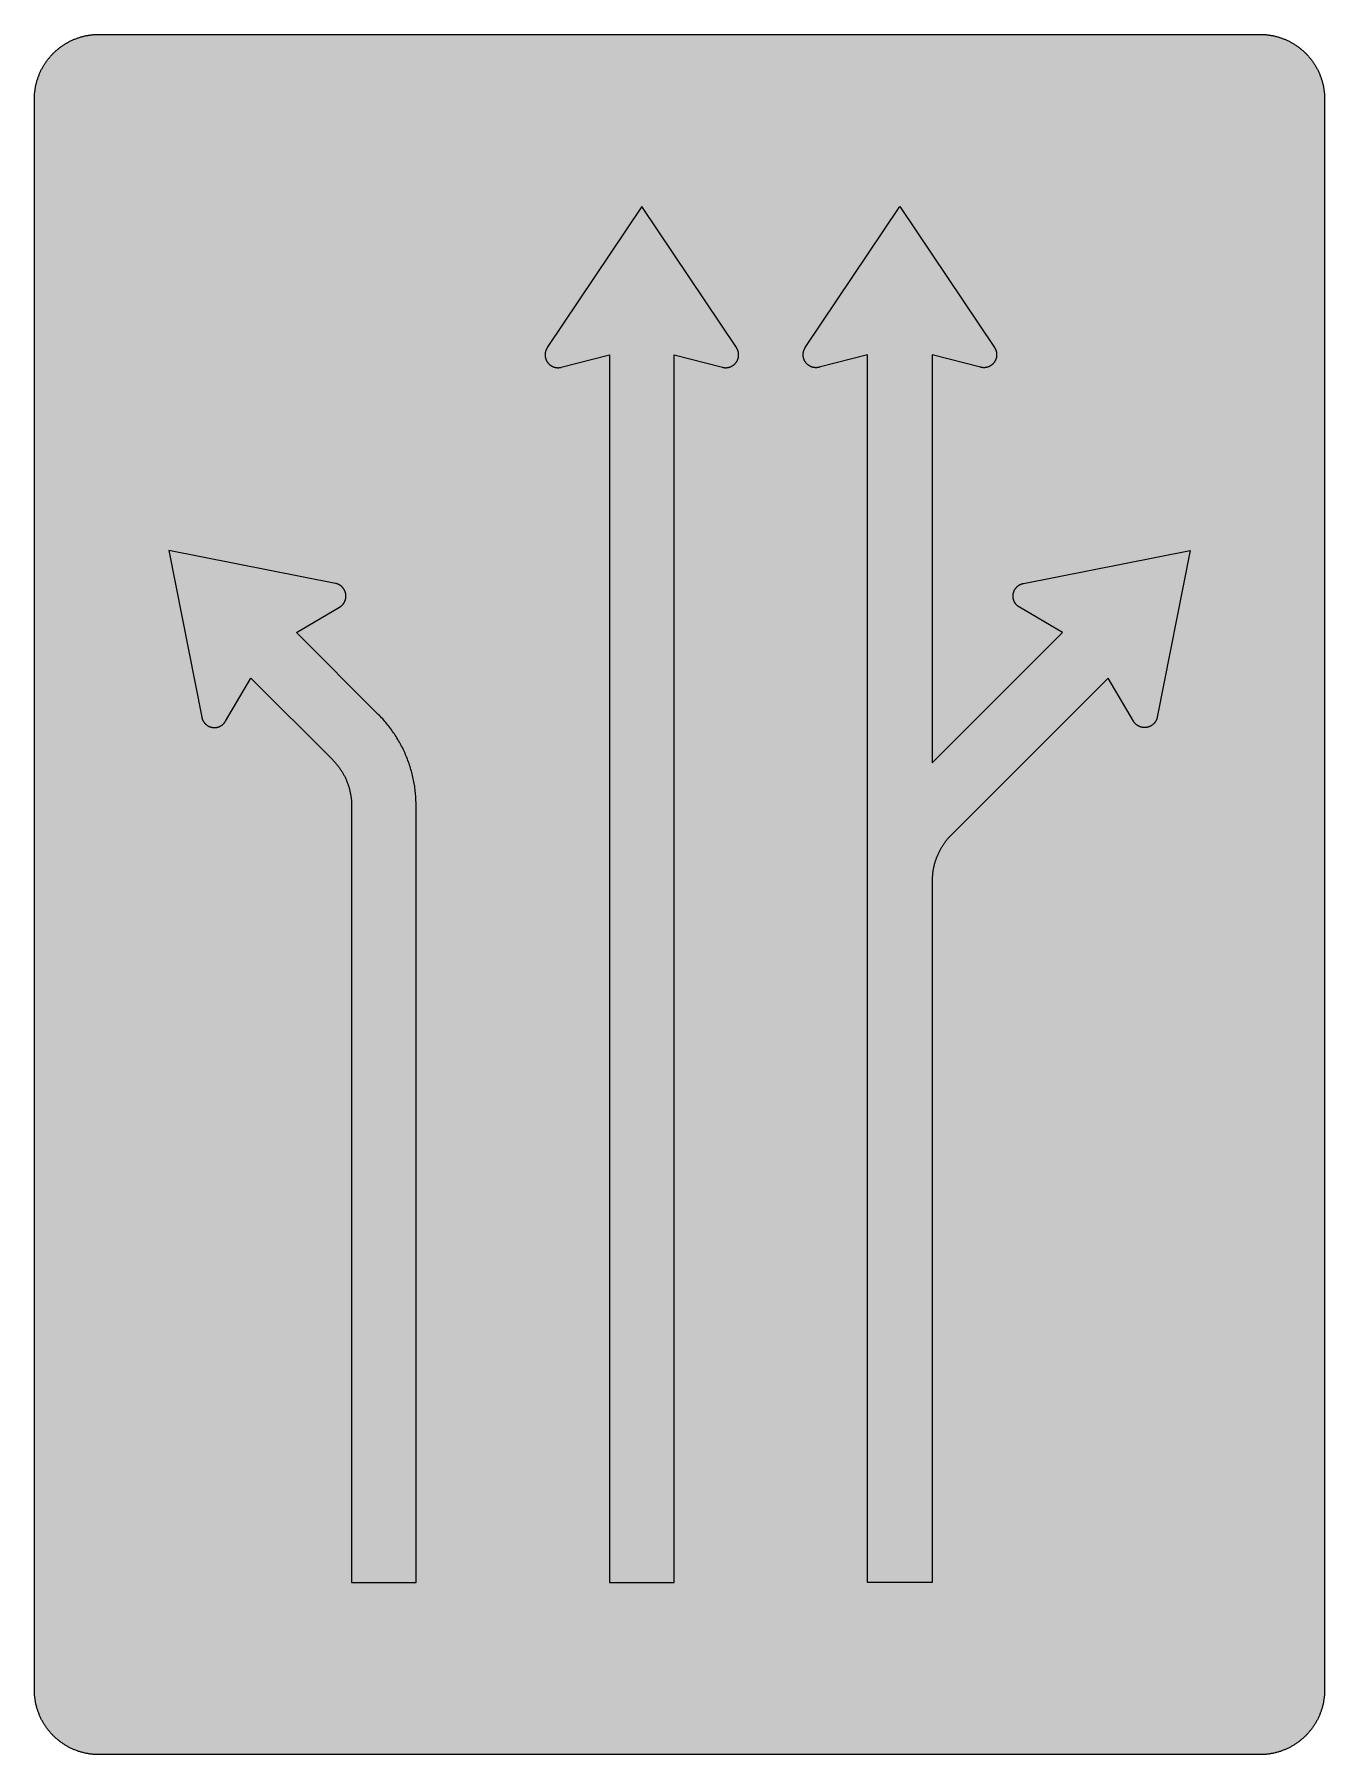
# Model space of a CAD drawing. Header units: millimetres. Extents: x 0 to 423, y 0 to 564.
import ezdxf

# ---------------------------------------------------------------- set-up
doc = ezdxf.new("R2010")
doc.units = ezdxf.units.MM

msp = doc.modelspace()

# ---------------------------------------------------------------- hatches: boundary and pattern name
for color, points in [(254, [(21.2189, 0.0537), (20.955, 0.0533), (20.6934, 0.0584), (20.4292, 0.066), (20.1676, 0.0787), (19.906, 0.094), (19.6469, 0.1118), (19.3853, 0.1321), (19.1262, 0.1549), (18.8671, 0.1829), (18.608, 0.2134), (18.349, 0.2464), (18.0924, 0.2845), (17.8359, 0.3251), (17.5793, 0.3683), (17.3253, 0.414), (17.0688, 0.4623), (16.8148, 0.5156), (16.5633, 0.5715), (16.3093, 0.6299), (16.0579, 0.6909), (15.809, 0.7544), (15.56, 0.823), (15.3111, 0.8941), (15.0622, 0.9677), (14.8158, 1.0439), (14.5694, 1.1227), (14.3256, 1.2065), (14.0818, 1.2903), (13.8379, 1.3792), (13.5966, 1.4707), (13.3579, 1.5672), (13.1191, 1.6637), (12.8803, 1.7628), (12.6441, 1.8669), (12.4079, 1.9736), (12.1742, 2.0803), (11.9405, 2.192), (11.7094, 2.3089), (11.4808, 2.4257), (11.2522, 2.5451), (11.0236, 2.6695), (10.7975, 2.794), (10.574, 2.9235), (10.3505, 3.0556), (10.1295, 3.1877), (9.9111, 3.3249), (9.6926, 3.4646), (9.4742, 3.6068), (9.2608, 3.7541), (9.0475, 3.9014), (8.8341, 4.0513), (8.6258, 4.2037), (8.4176, 4.3612), (8.2118, 4.5187), (8.0061, 4.6812), (7.8029, 4.8438), (7.6022, 5.0114), (7.4041, 5.1816), (7.206, 5.3518), (7.0129, 5.527), (6.8174, 5.7048), (6.6269, 5.8826), (6.4389, 6.0655), (6.2509, 6.2509), (6.0655, 6.4389), (5.8852, 6.6269), (5.7048, 6.8174), (5.527, 7.0104), (5.3518, 7.206), (5.1816, 7.4041), (5.0114, 7.6022), (4.8463, 7.8029), (4.6812, 8.0061), (4.5187, 8.2118), (4.3612, 8.4176), (4.2062, 8.6258), (4.0513, 8.8341), (3.9014, 9.0475), (3.7541, 9.2608), (3.6068, 9.4742), (3.4646, 9.6926), (3.3249, 9.9085), (3.1877, 10.1295), (3.0556, 10.3505), (2.9235, 10.574), (2.794, 10.7975), (2.6695, 11.0236), (2.5451, 11.2522), (2.4257, 11.4808), (2.3063, 11.7094), (2.192, 11.9405), (2.0803, 12.1742), (1.971, 12.4079), (1.8669, 12.6441), (1.7628, 12.8803), (1.6637, 13.1191), (1.5646, 13.3579), (1.4707, 13.5966), (1.3792, 13.8379), (1.2903, 14.0818), (1.2065, 14.3256), (1.1227, 14.5694), (1.0439, 14.8158), (0.9652, 15.0622), (0.8915, 15.3111), (0.823, 15.56), (0.7544, 15.809), (0.6883, 16.0604), (0.6274, 16.3119), (0.569, 16.5633), (0.5131, 16.8148), (0.4623, 17.0688), (0.4115, 17.3253), (0.3658, 17.5793), (0.3226, 17.8359), (0.2819, 18.0924), (0.2464, 18.3515), (0.2134, 18.608), (0.1829, 18.8671), (0.1549, 19.1262), (0.1295, 19.3878), (0.1092, 19.6469), (0.0914, 19.9085), (0.0762, 20.1701), (0.066, 20.4318), (0.0584, 20.6934), (0.0533, 20.955), (0.0508, 21.2192), (0.0522, 543.3314), (0.0533, 543.593), (0.0584, 543.8546), (0.066, 544.1188), (0.0762, 544.3804), (0.0914, 544.642), (0.1092, 544.9011), (0.1295, 545.1627), (0.1549, 545.4218), (0.1829, 545.6809), (0.2134, 545.94), (0.2464, 546.1991), (0.2819, 546.4556), (0.3226, 546.7121), (0.3658, 546.9687), (0.4115, 547.2227), (0.4623, 547.4792), (0.5131, 547.7332), (0.569, 547.9847), (0.6274, 548.2387), (0.6883, 548.4876), (0.7544, 548.7391), (0.823, 548.988), (0.8915, 549.2369), (0.9652, 549.4858), (1.0439, 549.7322), (1.1227, 549.9786), (1.2065, 550.2224), (1.2903, 550.4663), (1.3792, 550.7076), (1.4707, 550.9489), (1.5646, 551.1902), (1.6637, 551.4289), (1.7628, 551.6677), (1.8669, 551.9039), (1.971, 552.1401), (2.0803, 552.3738), (2.192, 552.6049), (2.3063, 552.8386), (2.4257, 553.0672), (2.5451, 553.2958), (2.6695, 553.5244), (2.794, 553.7505), (2.9235, 553.974), (3.0556, 554.1975), (3.1877, 554.4185), (3.3249, 554.6369), (3.4646, 554.8554), (3.6068, 555.0738), (3.7541, 555.2872), (3.9014, 555.5005), (4.0513, 555.7114), (4.2062, 555.9222), (4.3612, 556.1305), (4.5187, 556.3362), (4.6812, 556.5419), (4.8463, 556.7451), (5.0114, 556.9458), (5.1816, 557.1439), (5.3518, 557.342), (5.527, 557.5351), (5.7048, 557.7281), (5.8852, 557.9212), (6.0655, 558.1091), (6.2509, 558.2971), (6.4389, 558.4825), (6.6269, 558.6628), (6.8174, 558.8432), (7.0129, 559.021), (7.206, 559.1937), (7.4041, 559.3664), (7.6022, 559.5366), (7.8029, 559.7017), (8.0061, 559.8668), (8.2118, 560.0268), (8.4176, 560.1868), (8.6258, 560.3418), (8.8341, 560.4967), (9.0475, 560.6466), (9.2608, 560.7939), (9.4742, 560.9387), (9.6926, 561.0835), (9.9111, 561.2232), (10.1295, 561.3603), (10.3505, 561.4924), (10.574, 561.6245), (10.7975, 561.754), (11.0236, 561.8785), (11.2522, 562.0029), (11.4808, 562.1223), (11.7094, 562.2392), (11.9405, 562.356), (12.1742, 562.4678), (12.4079, 562.5744), (12.6441, 562.6811), (12.8803, 562.7853), (13.1191, 562.8843), (13.3579, 562.9834), (13.5966, 563.0774), (13.8379, 563.1688), (14.0818, 563.2577), (14.3256, 563.3415), (14.5694, 563.4253), (14.8158, 563.5041), (15.0622, 563.5803), (15.3111, 563.6539), (15.56, 563.7251), (15.809, 563.7936), (16.0579, 563.8571), (16.3093, 563.9206), (16.5633, 563.9791), (16.8148, 564.0349), (17.0688, 564.0857), (17.3253, 564.1365), (17.5793, 564.1823), (17.8359, 564.2254), (18.0924, 564.2635), (18.349, 564.3016), (18.608, 564.3347), (18.8671, 564.3651), (19.1262, 564.3931), (19.3853, 564.4185), (19.6469, 564.4388), (19.906, 564.4566), (20.1676, 564.4718), (20.4292, 564.482), (20.6934, 564.4896), (20.955, 564.4947), (21.2166, 564.4972), (402.2189, 564.4981), (402.4808, 564.4947), (402.7424, 564.4896), (403.0066, 564.482), (403.2682, 564.4718), (403.5298, 564.4566), (403.7889, 564.4388), (404.0505, 564.4185), (404.3096, 564.3931), (404.5687, 564.3651), (404.8277, 564.3347), (405.0868, 564.3016), (405.3434, 564.2635), (405.5999, 564.2254), (405.8564, 564.1823), (406.113, 564.1365), (406.367, 564.0857), (406.621, 564.0349), (406.875, 563.9791), (407.1264, 563.9206), (407.3779, 563.8571), (407.6268, 563.7936), (407.8783, 563.7251), (408.1272, 563.6539), (408.3736, 563.5803), (408.62, 563.5041), (408.8663, 563.4253), (409.1102, 563.3415), (409.354, 563.2577), (409.5979, 563.1688), (409.8392, 563.0774), (410.0805, 562.9834), (410.3192, 562.8843), (410.5554, 562.7853), (410.7942, 562.6811), (411.0279, 562.5744), (411.2616, 562.4678), (411.4952, 562.356), (411.7264, 562.2392), (411.9575, 562.1223), (412.1861, 562.0029), (412.4122, 561.8785), (412.6382, 561.754), (412.8643, 561.6245), (413.0853, 561.4924), (413.3063, 561.3603), (413.5272, 561.2232), (413.7457, 561.0835), (413.9616, 560.9387), (414.1775, 560.7939), (414.3908, 560.6466), (414.6017, 560.4967), (414.8125, 560.3418), (415.0208, 560.1868), (415.2265, 560.0268), (415.4297, 559.8668), (415.6329, 559.7017), (415.8336, 559.5366), (416.0342, 559.3664), (416.2298, 559.1937), (416.4254, 559.021), (416.6184, 558.8432), (416.8089, 558.6628), (416.9994, 558.4825), (417.1848, 558.2971), (417.3703, 558.1091), (417.5531, 557.9212), (417.7335, 557.7281), (417.9087, 557.5351), (418.084, 557.342), (418.2567, 557.1439), (418.4244, 556.9458), (418.592, 556.7451), (418.7546, 556.5419), (418.9171, 556.3362), (419.0746, 556.1305), (419.2321, 555.9222), (419.3845, 555.7114), (419.5369, 555.5005), (419.6842, 555.2872), (419.829, 555.0738), (419.9712, 554.8554), (420.1109, 554.6369), (420.2481, 554.4185), (420.3827, 554.1975), (420.5148, 553.974), (420.6418, 553.7505), (420.7688, 553.5244), (420.8907, 553.2958), (421.0126, 553.0672), (421.1295, 552.8386), (421.2438, 552.6049), (421.3555, 552.3738), (421.4647, 552.1401), (421.5689, 551.9039), (421.673, 551.6677), (421.7746, 551.4289), (421.8711, 551.1902), (421.9651, 550.9489), (422.0566, 550.7076), (422.1455, 550.4663), (422.2318, 550.2224), (422.3131, 549.9786), (422.3918, 549.7322), (422.4706, 549.4858), (422.5442, 549.2369), (422.6128, 548.988), (422.6814, 548.7391), (422.7449, 548.4876), (422.8084, 548.2387), (422.8668, 547.9847), (422.9227, 547.7332), (422.9735, 547.4792), (423.0243, 547.2227), (423.07, 546.9687), (423.1132, 546.7121), (423.1513, 546.4556), (423.1894, 546.1991), (423.2224, 545.94), (423.2529, 545.6809), (423.2808, 545.4218), (423.3037, 545.1627), (423.3266, 544.9011), (423.3443, 544.642), (423.357, 544.3804), (423.3697, 544.1188), (423.3774, 543.8546), (423.3824, 543.593), (423.385, 543.3314), (423.3855, 21.2203), (423.3824, 20.955), (423.3774, 20.6934), (423.3697, 20.4318), (423.357, 20.1701), (423.3443, 19.9085), (423.3266, 19.6469), (423.3037, 19.3878), (423.2808, 19.1262), (423.2529, 18.8671), (423.2224, 18.608), (423.1894, 18.3515), (423.1513, 18.0924), (423.1132, 17.8359), (423.07, 17.5793), (423.0243, 17.3253), (422.9735, 17.0688), (422.9227, 16.8148), (422.8668, 16.5633), (422.8084, 16.3119), (422.7449, 16.0604), (422.6814, 15.809), (422.6128, 15.56), (422.5442, 15.3111), (422.4706, 15.0622), (422.3918, 14.8158), (422.3131, 14.5694), (422.2318, 14.3256), (422.1455, 14.0818), (422.0566, 13.8379), (421.9651, 13.5966), (421.8711, 13.3579), (421.7746, 13.1191), (421.673, 12.8803), (421.5689, 12.6441), (421.4647, 12.4079), (421.3555, 12.1742), (421.2438, 11.9405), (421.1295, 11.7094), (421.0126, 11.4808), (420.8907, 11.2522), (420.7688, 11.0236), (420.6418, 10.7975), (420.5148, 10.574), (420.3827, 10.3505), (420.2481, 10.1295), (420.1109, 9.9085), (419.9712, 9.6926), (419.829, 9.4742), (419.6842, 9.2608), (419.5369, 9.0475), (419.3845, 8.8341), (419.2321, 8.6258), (419.0746, 8.4176), (418.9171, 8.2118), (418.7546, 8.0061), (418.592, 7.8029), (418.4244, 7.6022), (418.2567, 7.4041), (418.084, 7.206), (417.9087, 7.0104), (417.7335, 6.8174), (417.5531, 6.6269), (417.3703, 6.4389), (417.1848, 6.2509), (416.9994, 6.0655), (416.8089, 5.8826), (416.6184, 5.7048), (416.4254, 5.527), (416.2298, 5.3518), (416.0342, 5.1816), (415.8336, 5.0114), (415.6329, 4.8438), (415.4297, 4.6812), (415.2265, 4.5187), (415.0208, 4.3612), (414.8125, 4.2037), (414.6017, 4.0513), (414.3908, 3.9014), (414.1775, 3.7541), (413.9616, 3.6068), (413.7457, 3.4646), (413.5272, 3.3249), (413.3063, 3.1877), (413.0853, 3.0556), (412.8643, 2.9235), (412.6382, 2.794), (412.4122, 2.6695), (412.1861, 2.5451), (411.9575, 2.4257), (411.7264, 2.3089), (411.4952, 2.192), (411.2616, 2.0803), (411.0279, 1.9736), (410.7942, 1.8669), (410.5554, 1.7628), (410.3192, 1.6637), (410.0805, 1.5672), (409.8392, 1.4707), (409.5979, 1.3792), (409.354, 1.2903), (409.1102, 1.2065), (408.8663, 1.1227), (408.62, 1.0439), (408.3736, 0.9677), (408.1272, 0.8941), (407.8783, 0.823), (407.6268, 0.7544), (407.3779, 0.6909), (407.1264, 0.6299), (406.875, 0.5715), (406.621, 0.5156), (406.367, 0.4623), (406.113, 0.414), (405.8564, 0.3683), (405.5999, 0.3251), (405.3434, 0.2845), (405.0868, 0.2464), (404.8277, 0.2134), (404.5687, 0.1829), (404.3096, 0.1549), (404.0505, 0.1321), (403.7889, 0.1118), (403.5298, 0.094), (403.2682, 0.0787), (403.0066, 0.066), (402.7424, 0.0584), (402.4808, 0.0533), (402.2166, 0.0533)]), (59, [(209.955, 459.3703), (225.83, 455.2703), (225.8441, 455.2645), (225.8619, 455.262), (225.8771, 455.2569), (225.8949, 455.2518), (225.9101, 455.2493), (225.9254, 455.2442), (225.9432, 455.2417), (225.9584, 455.2366), (225.9762, 455.234), (225.9914, 455.2315), (226.0092, 455.2264), (226.0244, 455.2239), (226.0397, 455.2213), (226.0575, 455.2163), (226.0727, 455.2137), (226.0905, 455.2112), (226.1057, 455.2086), (226.1235, 455.2036), (226.1387, 455.201), (226.1565, 455.1985), (226.1718, 455.1959), (226.1895, 455.1934), (226.2048, 455.1909), (226.2226, 455.1883), (226.2378, 455.1858), (226.2556, 455.1832), (226.2708, 455.1807), (226.2886, 455.1782), (226.3038, 455.1756), (226.3216, 455.1731), (226.3369, 455.1705), (226.3546, 455.168), (226.3699, 455.168), (226.3877, 455.1655), (226.4029, 455.1629), (226.4207, 455.1604), (226.4359, 455.1604), (226.4537, 455.1578), (226.4689, 455.1553), (226.4867, 455.1553), (226.5045, 455.1528), (226.5197, 455.1502), (226.5375, 455.1502), (226.5528, 455.1477), (226.5705, 455.1477), (226.5858, 455.1451), (226.6036, 455.1451), (226.6188, 455.1451), (226.6366, 455.1426), (226.6544, 455.1426), (226.6696, 455.1401), (226.6874, 455.1401), (226.7026, 455.1401), (226.7204, 455.1401), (226.7356, 455.1375), (226.7534, 455.1375), (226.7712, 455.1375), (226.7864, 455.1375), (226.8042, 455.1375), (226.8195, 455.135), (226.8372, 455.135), (226.8525, 455.135), (226.8703, 455.135), (226.888, 455.135), (226.9973, 455.1375), (227.1039, 455.1401), (227.2132, 455.1477), (227.3198, 455.1578), (227.4265, 455.1705), (227.5307, 455.1832), (227.6373, 455.201), (227.7415, 455.2213), (227.8431, 455.2442), (227.9447, 455.2696), (228.0463, 455.295), (228.1453, 455.3255), (228.2444, 455.3585), (228.3435, 455.3915), (228.44, 455.4296), (228.534, 455.4677), (228.6305, 455.5084), (228.7219, 455.5541), (228.8134, 455.5998), (228.9048, 455.6455), (228.9937, 455.6963), (229.0826, 455.7497), (229.169, 455.803), (229.2553, 455.8589), (229.3391, 455.9173), (229.4204, 455.9757), (229.5017, 456.0392), (229.5804, 456.1027), (229.6566, 456.1688), (229.7328, 456.2348), (229.809, 456.3034), (229.8802, 456.3745), (229.9513, 456.4482), (230.0199, 456.5218), (230.0884, 456.598), (230.1545, 456.6768), (230.218, 456.7555), (230.2789, 456.8368), (230.3399, 456.9181), (230.3983, 457.0019), (230.4542, 457.0882), (230.5075, 457.1746), (230.5609, 457.261), (230.6091, 457.3499), (230.6574, 457.4413), (230.7031, 457.5327), (230.7463, 457.6267), (230.7869, 457.7207), (230.8276, 457.8172), (230.8631, 457.9137), (230.8987, 458.0103), (230.9292, 458.1093), (230.9597, 458.2109), (230.9876, 458.31), (231.013, 458.4116), (231.0333, 458.5157), (231.0536, 458.6199), (231.0714, 458.724), (231.0867, 458.8307), (231.0994, 458.9374), (231.107, 459.044), (231.1146, 459.1507), (231.1197, 459.2599), (231.1197, 459.3692), (231.1197, 459.4073), (231.1197, 459.4479), (231.1197, 459.486), (231.1171, 459.5266), (231.1146, 459.5647), (231.1146, 459.6054), (231.1121, 459.6435), (231.1095, 459.6816), (231.107, 459.7222), (231.1019, 459.7603), (231.0994, 459.7984), (231.0943, 459.8391), (231.0892, 459.8772), (231.0841, 459.9153), (231.079, 459.9534), (231.074, 459.9915), (231.0689, 460.0321), (231.0613, 460.0702), (231.0562, 460.1083), (231.0486, 460.1464), (231.0409, 460.1845), (231.0333, 460.2226), (231.0257, 460.2607), (231.0181, 460.2988), (231.0079, 460.3369), (231.0003, 460.375), (230.9901, 460.4131), (230.98, 460.4512), (230.9698, 460.4868), (230.9597, 460.5249), (230.9495, 460.563), (230.9368, 460.5985), (230.9266, 460.6366), (230.9139, 460.6747), (230.9038, 460.7103), (230.8911, 460.7484), (230.8784, 460.7839), (230.8631, 460.822), (230.8504, 460.8576), (230.8377, 460.8932), (230.8225, 460.9313), (230.8073, 460.9668), (230.7946, 461.0024), (230.7793, 461.0379), (230.7615, 461.0735), (230.7463, 461.1091), (230.7311, 461.1446), (230.7133, 461.1802), (230.698, 461.2157), (230.6803, 461.2513), (230.6625, 461.2843), (230.6447, 461.3199), (230.6269, 461.3554), (230.6091, 461.3885), (230.5888, 461.424), (230.571, 461.457), (230.5507, 461.4901), (230.5304, 461.5256), (230.5101, 461.5586), (230.4898, 461.5917), (230.4694, 461.6247), (230.4491, 461.6577), (230.4263, 461.6907), (230.4059, 461.7237), (199.3717, 508.0536), (168.3385, 461.7251), (168.3156, 461.6907), (168.2928, 461.6577), (168.2725, 461.6247), (168.2521, 461.5917), (168.2318, 461.5586), (168.2115, 461.5256), (168.1912, 461.4901), (168.1734, 461.457), (168.1531, 461.424), (168.1353, 461.3885), (168.115, 461.3554), (168.0972, 461.3199), (168.0794, 461.2843), (168.0616, 461.2513), (168.0439, 461.2157), (168.0286, 461.1802), (168.0108, 461.1446), (167.9956, 461.1091), (167.9804, 461.0735), (167.9626, 461.0379), (167.9499, 461.0024), (167.9346, 460.9668), (167.9194, 460.9313), (167.9042, 460.8932), (167.8915, 460.8576), (167.8788, 460.822), (167.8635, 460.7839), (167.8508, 460.7484), (167.8381, 460.7103), (167.828, 460.6747), (167.8153, 460.6366), (167.8026, 460.5985), (167.7924, 460.563), (167.7822, 460.5249), (167.7721, 460.4868), (167.7619, 460.4512), (167.7518, 460.4131), (167.7416, 460.375), (167.7314, 460.3369), (167.7238, 460.2988), (167.7162, 460.2607), (167.7086, 460.2226), (167.701, 460.1845), (167.6933, 460.1464), (167.6857, 460.1083), (167.6781, 460.0702), (167.673, 460.0321), (167.6654, 459.9915), (167.6603, 459.9534), (167.6552, 459.9153), (167.6502, 459.8772), (167.6476, 459.8391), (167.6425, 459.7984), (167.6375, 459.7603), (167.6349, 459.7222), (167.6324, 459.6816), (167.6298, 459.6435), (167.6273, 459.6054), (167.6248, 459.5647), (167.6222, 459.5266), (167.6222, 459.486), (167.6222, 459.4479), (167.6197, 459.4073), (167.6197, 459.3692), (167.6222, 459.2599), (167.6248, 459.1507), (167.6324, 459.044), (167.6425, 458.9374), (167.6552, 458.8307), (167.6679, 458.724), (167.6857, 458.6199), (167.706, 458.5157), (167.7289, 458.4116), (167.7543, 458.31), (167.7822, 458.2109), (167.8102, 458.1093), (167.8432, 458.0103), (167.8762, 457.9137), (167.9143, 457.8172), (167.9524, 457.7207), (167.9956, 457.6267), (168.0388, 457.5327), (168.0845, 457.4413), (168.1328, 457.3499), (168.181, 457.261), (168.2344, 457.1746), (168.2877, 457.0882), (168.3436, 457.0019), (168.402, 456.9181), (168.4604, 456.8368), (168.5239, 456.7555), (168.5874, 456.6768), (168.6535, 456.598), (168.7195, 456.5218), (168.7906, 456.4482), (168.8617, 456.3745), (168.9329, 456.3034), (169.0065, 456.2348), (169.0827, 456.1688), (169.1615, 456.1027), (169.2402, 456.0392), (169.3215, 455.9757), (169.4028, 455.9173), (169.4866, 455.8589), (169.5729, 455.803), (169.6593, 455.7497), (169.7482, 455.6963), (169.8371, 455.6455), (169.926, 455.5998), (170.02, 455.5541), (170.1114, 455.5084), (170.2054, 455.4677), (170.3019, 455.4296), (170.3984, 455.3915), (170.4975, 455.3585), (170.594, 455.3255), (170.6956, 455.295), (170.7972, 455.2696), (170.8988, 455.2442), (171.0004, 455.2213), (171.1046, 455.201), (171.2087, 455.1832), (171.3154, 455.1705), (171.4221, 455.1578), (171.5287, 455.1477), (171.6354, 455.1401), (171.7446, 455.1375), (171.8539, 455.135), (171.8716, 455.135), (171.8869, 455.135), (171.9047, 455.135), (171.9199, 455.135), (171.9377, 455.1375), (171.9555, 455.1375), (171.9707, 455.1375), (171.9885, 455.1375), (172.0037, 455.1375), (172.0215, 455.1401), (172.0393, 455.1401), (172.0545, 455.1401), (172.0723, 455.1401), (172.0875, 455.1426), (172.1053, 455.1426), (172.1231, 455.1451), (172.1383, 455.1451), (172.1561, 455.1451), (172.1714, 455.1477), (172.1891, 455.1477), (172.2044, 455.1502), (172.2222, 455.1502), (172.2374, 455.1528), (172.2552, 455.1553), (172.273, 455.1553), (172.2882, 455.1578), (172.306, 455.1604), (172.3212, 455.1604), (172.339, 455.1629), (172.3542, 455.1655), (172.372, 455.168), (172.3873, 455.168), (172.405, 455.1705), (172.4203, 455.1731), (172.4381, 455.1756), (172.4533, 455.1782), (172.4711, 455.1807), (172.4863, 455.1832), (172.5041, 455.1858), (172.5193, 455.1883), (172.5371, 455.1909), (172.5524, 455.1934), (172.5701, 455.1959), (172.5854, 455.1985), (172.6032, 455.201), (172.6184, 455.2036), (172.6362, 455.2086), (172.6514, 455.2112), (172.6692, 455.2137), (172.6844, 455.2163), (172.6997, 455.2213), (172.7175, 455.2239), (172.7327, 455.2264), (172.7505, 455.2315), (172.7657, 455.234), (172.7835, 455.2366), (172.7987, 455.2417), (172.814, 455.2442), (172.8318, 455.2493), (172.847, 455.2518), (172.8648, 455.2569), (172.88, 455.262), (172.8953, 455.2645), (172.913, 455.2696), (188.7883, 459.3703), (188.7883, 56.4981), (209.955, 56.4981)]), (59, [(337.3808, 368.2238), (323.2573, 376.5501), (323.1947, 376.5855), (323.1363, 376.621), (323.0778, 376.6591), (323.0194, 376.6998), (322.9635, 376.7379), (322.9051, 376.7785), (322.8518, 376.8192), (322.7959, 376.8623), (322.7426, 376.9055), (322.6892, 376.9487), (322.6359, 376.9944), (322.5851, 377.0401), (322.5343, 377.0859), (322.4835, 377.1316), (322.4352, 377.1798), (322.387, 377.2281), (322.3387, 377.2789), (322.2904, 377.3272), (322.2447, 377.378), (322.2015, 377.4288), (322.1558, 377.4821), (322.1126, 377.5354), (322.072, 377.5888), (322.0288, 377.6421), (321.9882, 377.6955), (321.9501, 377.7513), (321.9094, 377.8072), (321.8713, 377.8631), (321.8358, 377.9215), (321.8002, 377.9774), (321.7647, 378.0358), (321.7291, 378.0942), (321.6961, 378.1552), (321.6656, 378.2136), (321.6326, 378.2746), (321.6021, 378.3355), (321.5742, 378.3965), (321.5462, 378.46), (321.5183, 378.521), (321.4903, 378.5845), (321.4649, 378.648), (321.4421, 378.7115), (321.4192, 378.775), (321.3964, 378.8385), (321.3735, 378.9045), (321.3532, 378.968), (321.3354, 379.034), (321.3176, 379.1001), (321.2998, 379.1661), (321.2821, 379.2322), (321.2694, 379.3007), (321.2541, 379.3668), (321.2414, 379.4354), (321.2287, 379.5039), (321.2186, 379.57), (321.2084, 379.6386), (321.2008, 379.7071), (321.1932, 379.7783), (321.1881, 379.8468), (321.183, 379.9154), (321.1779, 379.984), (321.1754, 380.0551), (321.1728, 380.1262), (321.1728, 380.1948), (321.1728, 380.2888), (321.1779, 380.3828), (321.183, 380.4768), (321.1881, 380.5707), (321.1982, 380.6622), (321.2084, 380.7562), (321.2236, 380.8476), (321.2389, 380.939), (321.2541, 381.0279), (321.2744, 381.1168), (321.2948, 381.2083), (321.3176, 381.2946), (321.343, 381.3835), (321.3684, 381.4699), (321.3964, 381.5563), (321.4268, 381.6426), (321.4599, 381.7264), (321.4929, 381.8103), (321.5284, 381.8941), (321.564, 381.9754), (321.6021, 382.0566), (321.6427, 382.1379), (321.6859, 382.2167), (321.7291, 382.2954), (321.7748, 382.3716), (321.8205, 382.4478), (321.8688, 382.524), (321.9196, 382.5977), (321.9704, 382.6713), (322.0237, 382.7424), (322.0796, 382.8136), (322.1355, 382.8821), (322.1914, 382.9507), (322.2523, 383.0193), (322.3108, 383.0853), (322.3743, 383.1488), (322.4352, 383.2123), (322.5013, 383.2758), (322.5673, 383.3368), (322.6333, 383.3952), (322.7019, 383.4536), (322.7705, 383.5095), (322.8416, 383.5654), (322.9153, 383.6187), (322.9889, 383.6721), (323.0626, 383.7229), (323.1388, 383.7711), (323.215, 383.8194), (323.2937, 383.8651), (323.3725, 383.9083), (323.4512, 383.9515), (323.5325, 383.9921), (323.6163, 384.0328), (323.7001, 384.0709), (323.784, 384.1064), (323.8678, 384.1394), (323.9541, 384.1725), (324.043, 384.2029), (324.1294, 384.2334), (324.2183, 384.2588), (324.3097, 384.2842), (324.4012, 384.3071), (324.4926, 384.3299), (324.5841, 384.3477), (379.2883, 395.1647), (368.475, 340.462), (368.4549, 340.3676), (368.4321, 340.2762), (368.4092, 340.1847), (368.3838, 340.0958), (368.3584, 340.0069), (368.3279, 339.918), (368.2975, 339.8317), (368.2644, 339.7453), (368.2314, 339.659), (368.1959, 339.5751), (368.1578, 339.4913), (368.1171, 339.41), (368.0765, 339.3288), (368.0333, 339.2475), (367.9901, 339.1687), (367.9444, 339.09), (367.8961, 339.0138), (367.8453, 338.9376), (367.7971, 338.8639), (367.7437, 338.7903), (367.6904, 338.7192), (367.6345, 338.648), (367.5786, 338.5769), (367.5202, 338.5083), (367.4618, 338.4423), (367.4008, 338.3763), (367.3373, 338.3128), (367.2738, 338.2493), (367.2103, 338.1883), (367.1443, 338.1273), (367.0757, 338.0689), (367.0071, 338.0105), (366.9386, 337.9546), (366.8674, 337.8987), (366.7963, 337.8479), (366.7227, 337.7946), (366.649, 337.7463), (366.5728, 337.6955), (366.4966, 337.6498), (366.4204, 337.6041), (366.3417, 337.5609), (366.2629, 337.5177), (366.1816, 337.4771), (366.1004, 337.439), (366.0191, 337.4034), (365.9353, 337.3679), (365.8514, 337.3323), (365.7676, 337.3018), (365.6813, 337.2714), (365.5949, 337.2434), (365.5085, 337.218), (365.4196, 337.1926), (365.3333, 337.1698), (365.2444, 337.1494), (365.1529, 337.1291), (365.064, 337.1113), (364.9726, 337.0986), (364.8812, 337.0834), (364.7897, 337.0732), (364.6957, 337.0631), (364.6018, 337.0555), (364.5103, 337.0504), (364.4138, 337.0478), (364.3198, 337.0478), (364.2512, 337.0478), (364.1801, 337.0504), (364.1115, 337.0529), (364.0404, 337.0555), (363.9718, 337.0605), (363.9033, 337.0682), (363.8347, 337.0758), (363.7661, 337.0834), (363.6975, 337.0936), (363.6289, 337.1037), (363.5604, 337.1164), (363.4918, 337.1291), (363.4257, 337.1418), (363.3597, 337.1571), (363.2911, 337.1748), (363.2251, 337.1901), (363.159, 337.2104), (363.093, 337.2282), (363.0295, 337.2485), (362.9635, 337.2714), (362.9, 337.2917), (362.8365, 337.3171), (362.773, 337.3399), (362.7095, 337.3653), (362.646, 337.3933), (362.585, 337.4187), (362.5215, 337.4492), (362.4605, 337.4771), (362.3996, 337.5076), (362.3386, 337.5381), (362.2802, 337.5711), (362.2218, 337.6041), (362.1634, 337.6397), (362.1049, 337.6752), (362.0465, 337.7108), (361.9881, 337.7463), (361.9322, 337.7844), (361.8763, 337.8251), (361.823, 337.8632), (361.7671, 337.9038), (361.7138, 337.9445), (361.6604, 337.9876), (361.6071, 338.0308), (361.5563, 338.0765), (361.503, 338.1197), (361.4522, 338.1654), (361.4039, 338.2137), (361.3531, 338.2594), (361.3048, 338.3102), (361.2591, 338.3585), (361.2109, 338.4093), (361.1651, 338.4601), (361.1194, 338.5109), (361.0737, 338.5642), (361.0305, 338.6176), (360.9873, 338.6709), (360.9467, 338.7268), (360.9035, 338.7801), (360.8629, 338.8385), (360.8248, 338.8944), (360.7841, 338.9528), (360.746, 339.0113), (360.7105, 339.0697), (360.6749, 339.1306), (352.3477, 353.2558), (300.8217, 301.7294), (300.6369, 301.5412), (300.4541, 301.3532), (300.2737, 301.1602), (300.0959, 300.9671), (299.9232, 300.7716), (299.7505, 300.576), (299.5803, 300.3779), (299.4152, 300.1747), (299.2501, 299.974), (299.0901, 299.7683), (298.9301, 299.5625), (298.7751, 299.3542), (298.6202, 299.1434), (298.4703, 298.9326), (298.323, 298.7192), (298.1782, 298.5059), (298.036, 298.2874), (297.8963, 298.069), (297.7591, 297.8506), (297.6245, 297.6296), (297.4924, 297.4061), (297.3629, 297.1825), (297.2384, 296.9565), (297.114, 296.7279), (296.9946, 296.4993), (296.8777, 296.2707), (296.7634, 296.0395), (296.6517, 295.8059), (296.5425, 295.5722), (296.4358, 295.336), (296.3316, 295.0997), (296.2326, 294.861), (296.1361, 294.6222), (296.0395, 294.3835), (295.9481, 294.1422), (295.8592, 293.8983), (295.7754, 293.6545), (295.6916, 293.4106), (295.6128, 293.1643), (295.5366, 292.9179), (295.463, 292.669), (295.3918, 292.42), (295.3233, 292.1711), (295.2598, 291.9197), (295.1963, 291.6682), (295.1378, 291.4167), (295.0845, 291.1653), (295.0312, 290.9113), (294.9829, 290.6547), (294.9346, 290.4007), (294.8915, 290.1442), (294.8534, 289.8877), (294.8153, 289.6286), (294.7822, 289.372), (294.7518, 289.113), (294.7238, 288.8539), (294.701, 288.5948), (294.6781, 288.3332), (294.6603, 288.0716), (294.6476, 287.8099), (294.6349, 287.5483), (294.6273, 287.2867), (294.6222, 287.0251), (294.6197, 286.7609), (294.6217, 56.4981), (273.455, 56.4981), (273.455, 459.3703), (257.58, 455.2703), (257.5636, 455.2645), (257.5458, 455.262), (257.5306, 455.2569), (257.5128, 455.2518), (257.4976, 455.2493), (257.4823, 455.2442), (257.4646, 455.2417), (257.4493, 455.2366), (257.4341, 455.234), (257.4163, 455.2315), (257.4011, 455.2264), (257.3833, 455.2239), (257.368, 455.2213), (257.3503, 455.2163), (257.335, 455.2137), (257.3172, 455.2112), (257.302, 455.2086), (257.2868, 455.2036), (257.269, 455.201), (257.2537, 455.1985), (257.236, 455.1959), (257.2207, 455.1934), (257.2029, 455.1909), (257.1877, 455.1883), (257.1699, 455.1858), (257.1547, 455.1832), (257.1369, 455.1807), (257.1217, 455.1782), (257.1039, 455.1756), (257.0886, 455.1731), (257.0709, 455.1705), (257.0556, 455.168), (257.0378, 455.168), (257.0226, 455.1655), (257.0048, 455.1629), (256.9896, 455.1604), (256.9718, 455.1604), (256.954, 455.1578), (256.9388, 455.1553), (256.921, 455.1553), (256.9058, 455.1528), (256.888, 455.1502), (256.8727, 455.1502), (256.855, 455.1477), (256.8397, 455.1477), (256.8219, 455.1451), (256.8042, 455.1451), (256.7889, 455.1451), (256.7711, 455.1426), (256.7559, 455.1426), (256.7381, 455.1401), (256.7229, 455.1401), (256.7051, 455.1401), (256.6873, 455.1401), (256.6721, 455.1375), (256.6543, 455.1375), (256.6391, 455.1375), (256.6213, 455.1375), (256.6035, 455.1375), (256.5883, 455.135), (256.5705, 455.135), (256.5552, 455.135), (256.5375, 455.135), (256.5197, 455.135), (256.4105, 455.1375), (256.3038, 455.1401), (256.1946, 455.1477), (256.0879, 455.1578), (255.9812, 455.1705), (255.8771, 455.1832), (255.7704, 455.201), (255.6662, 455.2213), (255.5646, 455.2442), (255.463, 455.2696), (255.3614, 455.295), (255.2624, 455.3255), (255.1633, 455.3585), (255.0643, 455.3915), (254.9677, 455.4296), (254.8738, 455.4677), (254.7798, 455.5084), (254.6858, 455.5541), (254.5944, 455.5998), (254.5029, 455.6455), (254.414, 455.6963), (254.3251, 455.7497), (254.2388, 455.803), (254.1549, 455.8589), (254.0711, 455.9173), (253.9873, 455.9757), (253.906, 456.0392), (253.8273, 456.1027), (253.7511, 456.1688), (253.6749, 456.2348), (253.6012, 456.3034), (253.5276, 456.3745), (253.4564, 456.4482), (253.3879, 456.5218), (253.3193, 456.598), (253.2532, 456.6768), (253.1897, 456.7555), (253.1288, 456.8368), (253.0678, 456.9181), (253.0094, 457.0019), (252.9535, 457.0882), (252.9002, 457.1746), (252.8468, 457.261), (252.7986, 457.3499), (252.7503, 457.4413), (252.7046, 457.5327), (252.6614, 457.6267), (252.6208, 457.7207), (252.5801, 457.8172), (252.5446, 457.9137), (252.509, 458.0103), (252.4785, 458.1093), (252.4481, 458.2109), (252.4201, 458.31), (252.3947, 458.4116), (252.3719, 458.5157), (252.3541, 458.6199), (252.3363, 458.724), (252.3211, 458.8307), (252.3084, 458.9374), (252.2982, 459.044), (252.2931, 459.1507), (252.288, 459.2599), (252.288, 459.3692), (252.288, 459.4073), (252.288, 459.4479), (252.288, 459.486), (252.2906, 459.5266), (252.2906, 459.5647), (252.2931, 459.6054), (252.2957, 459.6435), (252.2982, 459.6816), (252.3007, 459.7222), (252.3058, 459.7603), (252.3084, 459.7984), (252.3134, 459.8391), (252.3185, 459.8772), (252.3236, 459.9153), (252.3287, 459.9534), (252.3338, 459.9915), (252.3388, 460.0321), (252.3465, 460.0702), (252.3515, 460.1083), (252.3592, 460.1464), (252.3668, 460.1845), (252.3744, 460.2226), (252.382, 460.2607), (252.3896, 460.2988), (252.3998, 460.3369), (252.4074, 460.375), (252.4176, 460.4131), (252.4277, 460.4512), (252.4379, 460.4868), (252.4481, 460.5249), (252.4582, 460.563), (252.4709, 460.5985), (252.4811, 460.6366), (252.4938, 460.6747), (252.5065, 460.7103), (252.5192, 460.7484), (252.5319, 460.7839), (252.5446, 460.822), (252.5573, 460.8576), (252.5725, 460.8932), (252.5852, 460.9313), (252.6005, 460.9668), (252.6157, 461.0024), (252.6309, 461.0379), (252.6462, 461.0735), (252.6614, 461.1091), (252.6792, 461.1446), (252.6944, 461.1802), (252.7122, 461.2157), (252.73, 461.2513), (252.7452, 461.2843), (252.763, 461.3199), (252.7833, 461.3554), (252.8011, 461.3885), (252.8189, 461.424), (252.8392, 461.457), (252.8595, 461.4901), (252.8773, 461.5256), (252.8976, 461.5586), (252.918, 461.5917), (252.9408, 461.6247), (252.9611, 461.6577), (252.9815, 461.6907), (253.0043, 461.7237), (284.0383, 508.0536), (315.0732, 461.7251), (315.0946, 461.6907), (315.1149, 461.6577), (315.1353, 461.6247), (315.1581, 461.5917), (315.1784, 461.5586), (315.1988, 461.5256), (315.2165, 461.4901), (315.2369, 461.457), (315.2572, 461.424), (315.275, 461.3885), (315.2927, 461.3554), (315.3105, 461.3199), (315.3283, 461.2843), (315.3461, 461.2513), (315.3639, 461.2157), (315.3816, 461.1802), (315.3969, 461.1446), (315.4147, 461.1091), (315.4299, 461.0735), (315.4451, 461.0379), (315.4604, 461.0024), (315.4756, 460.9668), (315.4883, 460.9313), (315.5036, 460.8932), (315.5163, 460.8576), (315.5315, 460.822), (315.5442, 460.7839), (315.5569, 460.7484), (315.5696, 460.7103), (315.5823, 460.6747), (315.5925, 460.6366), (315.6052, 460.5985), (315.6153, 460.563), (315.6255, 460.5249), (315.6382, 460.4868), (315.6458, 460.4512), (315.656, 460.4131), (315.6661, 460.375), (315.6763, 460.3369), (315.6839, 460.2988), (315.6915, 460.2607), (315.6991, 460.2226), (315.7068, 460.1845), (315.7144, 460.1464), (315.722, 460.1083), (315.7296, 460.0702), (315.7347, 460.0321), (315.7398, 459.9915), (315.7474, 459.9534), (315.7525, 459.9153), (315.7576, 459.8772), (315.7601, 459.8391), (315.7652, 459.7984), (315.7703, 459.7603), (315.7728, 459.7222), (315.7753, 459.6816), (315.7779, 459.6435), (315.7804, 459.6054), (315.783, 459.5647), (315.783, 459.5266), (315.7855, 459.486), (315.7855, 459.4479), (315.788, 459.4073), (315.788, 459.3692), (315.7855, 459.2599), (315.7804, 459.1507), (315.7753, 459.044), (315.7652, 458.9374), (315.7525, 458.8307), (315.7372, 458.724), (315.722, 458.6199), (315.7017, 458.5157), (315.6788, 458.4116), (315.6534, 458.31), (315.6255, 458.2109), (315.5975, 458.1093), (315.5645, 458.0103), (315.5315, 457.9137), (315.4934, 457.8172), (315.4553, 457.7207), (315.4121, 457.6267), (315.3689, 457.5327), (315.3232, 457.4413), (315.275, 457.3499), (315.2267, 457.261), (315.1734, 457.1746), (315.12, 457.0882), (315.0641, 457.0019), (315.0057, 456.9181), (314.9473, 456.8368), (314.8838, 456.7555), (314.8203, 456.6768), (314.7543, 456.598), (314.6882, 456.5218), (314.6171, 456.4482), (314.5485, 456.3745), (314.4749, 456.3034), (314.4012, 456.2348), (314.325, 456.1688), (314.2463, 456.1027), (314.1675, 456.0392), (314.0862, 455.9757), (314.005, 455.9173), (313.9211, 455.8589), (313.8348, 455.803), (313.7484, 455.7497), (313.6621, 455.6963), (313.5706, 455.6455), (313.4817, 455.5998), (313.3903, 455.5541), (313.2963, 455.5084), (313.2023, 455.4677), (313.1058, 455.4296), (313.0093, 455.3915), (312.9128, 455.3585), (312.8137, 455.3255), (312.7121, 455.295), (312.613, 455.2696), (312.5089, 455.2442), (312.4073, 455.2213), (312.3032, 455.201), (312.199, 455.1832), (312.0923, 455.1705), (311.9857, 455.1578), (311.879, 455.1477), (311.7723, 455.1401), (311.6631, 455.1375), (311.5539, 455.135), (311.5361, 455.135), (311.5208, 455.135), (311.5031, 455.135), (311.4878, 455.135), (311.47, 455.1375), (311.4523, 455.1375), (311.437, 455.1375), (311.4192, 455.1375), (311.404, 455.1375), (311.3862, 455.1401), (311.371, 455.1401), (311.3532, 455.1401), (311.3354, 455.1401), (311.3202, 455.1426), (311.3024, 455.1426), (311.2872, 455.1451), (311.2694, 455.1451), (311.2541, 455.1451), (311.2364, 455.1477), (311.2211, 455.1477), (311.2033, 455.1502), (311.1856, 455.1502), (311.1703, 455.1528), (311.1525, 455.1553), (311.1373, 455.1553), (311.1195, 455.1578), (311.1043, 455.1604), (311.0865, 455.1604), (311.0713, 455.1629), (311.0535, 455.1655), (311.0382, 455.168), (311.0205, 455.168), (311.0052, 455.1705), (310.9874, 455.1731), (310.9697, 455.1756), (310.9544, 455.1782), (310.9366, 455.1807), (310.9214, 455.1832), (310.9036, 455.1858), (310.8884, 455.1883), (310.8706, 455.1909), (310.8554, 455.1934), (310.8376, 455.1959), (310.8223, 455.1985), (310.8071, 455.201), (310.7893, 455.2036), (310.7741, 455.2086), (310.7563, 455.2112), (310.7411, 455.2137), (310.7233, 455.2163), (310.708, 455.2213), (310.6903, 455.2239), (310.675, 455.2264), (310.6572, 455.2315), (310.642, 455.234), (310.6268, 455.2366), (310.609, 455.2417), (310.5937, 455.2442), (310.576, 455.2493), (310.5607, 455.2518), (310.5429, 455.2569), (310.5277, 455.262), (310.5125, 455.2645), (310.4947, 455.2696), (294.6217, 459.3703), (294.6217, 325.4647)]), (59, [(86.0584, 368.2238), (100.1818, 376.5501), (100.2411, 376.5855), (100.2995, 376.621), (100.3579, 376.6591), (100.4164, 376.6998), (100.4748, 376.7379), (100.5307, 376.7785), (100.5865, 376.8192), (100.6399, 376.8623), (100.6958, 376.9055), (100.7491, 376.9487), (100.7999, 376.9944), (100.8532, 377.0401), (100.904, 377.0859), (100.9523, 377.1316), (101.0031, 377.1798), (101.0514, 377.2281), (101.0996, 377.2789), (101.1453, 377.3272), (101.1911, 377.378), (101.2368, 377.4288), (101.28, 377.4821), (101.3231, 377.5354), (101.3663, 377.5888), (101.407, 377.6421), (101.4476, 377.6955), (101.4882, 377.7513), (101.5263, 377.8072), (101.5644, 377.8631), (101.6025, 377.9215), (101.6381, 377.9774), (101.6737, 378.0358), (101.7067, 378.0942), (101.7397, 378.1552), (101.7727, 378.2136), (101.8032, 378.2746), (101.8337, 378.3355), (101.8642, 378.3965), (101.8921, 378.46), (101.92, 378.521), (101.9454, 378.5845), (101.9708, 378.648), (101.9962, 378.7115), (102.0191, 378.775), (102.042, 378.8385), (102.0623, 378.9045), (102.0826, 378.968), (102.1029, 379.034), (102.1207, 379.1001), (102.1385, 379.1661), (102.1537, 379.2322), (102.169, 379.3007), (102.1817, 379.3668), (102.1969, 379.4354), (102.2071, 379.5039), (102.2172, 379.57), (102.2274, 379.6386), (102.2375, 379.7071), (102.2426, 379.7783), (102.2502, 379.8468), (102.2553, 379.9154), (102.2604, 379.984), (102.2629, 380.0551), (102.2629, 380.1262), (102.2655, 380.1948), (102.2629, 380.2888), (102.2604, 380.3828), (102.2553, 380.4768), (102.2477, 380.5707), (102.2375, 380.6622), (102.2274, 380.7562), (102.2147, 380.8476), (102.1994, 380.939), (102.1817, 381.0279), (102.1639, 381.1168), (102.141, 381.2083), (102.1182, 381.2946), (102.0953, 381.3835), (102.0674, 381.4699), (102.0394, 381.5563), (102.0089, 381.6426), (101.9785, 381.7264), (101.9454, 381.8103), (101.9099, 381.8941), (101.8718, 381.9754), (101.8337, 382.0566), (101.793, 382.1379), (101.7499, 382.2167), (101.7067, 382.2954), (101.661, 382.3716), (101.6152, 382.4478), (101.567, 382.524), (101.5162, 382.5977), (101.4654, 382.6713), (101.412, 382.7424), (101.3562, 382.8136), (101.3003, 382.8821), (101.2444, 382.9507), (101.186, 383.0193), (101.125, 383.0853), (101.0641, 383.1488), (101.0006, 383.2123), (100.9345, 383.2758), (100.8685, 383.3368), (100.8024, 383.3952), (100.7339, 383.4536), (100.6653, 383.5095), (100.5942, 383.5654), (100.5205, 383.6187), (100.4468, 383.6721), (100.3732, 383.7229), (100.297, 383.7711), (100.2208, 383.8194), (100.142, 383.8651), (100.0633, 383.9083), (99.9846, 383.9515), (99.9033, 383.9921), (99.8195, 384.0328), (99.7356, 384.0709), (99.6518, 384.1064), (99.568, 384.1394), (99.4816, 384.1725), (99.3927, 384.2029), (99.3064, 384.2334), (99.2149, 384.2588), (99.126, 384.2842), (99.0346, 384.3071), (98.9432, 384.3299), (98.8517, 384.3477), (44.1494, 395.1647), (54.9645, 340.462), (54.9834, 340.3676), (55.0037, 340.2762), (55.0266, 340.1847), (55.052, 340.0958), (55.0799, 340.0069), (55.1078, 339.918), (55.1383, 339.8317), (55.1713, 339.7453), (55.2044, 339.659), (55.2425, 339.5751), (55.278, 339.4913), (55.3187, 339.41), (55.3593, 339.3288), (55.4025, 339.2475), (55.4482, 339.1687), (55.4939, 339.09), (55.5396, 339.0138), (55.5904, 338.9376), (55.6412, 338.8639), (55.692, 338.7903), (55.7454, 338.7192), (55.8013, 338.648), (55.8571, 338.5769), (55.9156, 338.5083), (55.9765, 338.4423), (56.0375, 338.3763), (56.0984, 338.3128), (56.1619, 338.2493), (56.228, 338.1883), (56.294, 338.1273), (56.3601, 338.0689), (56.4286, 338.0105), (56.4972, 337.9546), (56.5683, 337.8987), (56.642, 337.8479), (56.7131, 337.7946), (56.7893, 337.7463), (56.863, 337.6955), (56.9392, 337.6498), (57.0179, 337.6041), (57.0967, 337.5609), (57.1754, 337.5177), (57.2541, 337.4771), (57.3354, 337.439), (57.4192, 337.4034), (57.5005, 337.3679), (57.5843, 337.3323), (57.6707, 337.3018), (57.7545, 337.2714), (57.8409, 337.2434), (57.9272, 337.218), (58.0161, 337.1926), (58.105, 337.1698), (58.1939, 337.1494), (58.2828, 337.1291), (58.3743, 337.1113), (58.4657, 337.0986), (58.5572, 337.0834), (58.6486, 337.0732), (58.74, 337.0631), (58.834, 337.0555), (58.928, 337.0504), (59.022, 337.0478), (59.116, 337.0478), (59.1871, 337.0478), (59.2557, 337.0504), (59.3268, 337.0529), (59.3954, 337.0555), (59.4665, 337.0605), (59.5351, 337.0682), (59.6036, 337.0758), (59.6722, 337.0834), (59.7408, 337.0936), (59.8094, 337.1037), (59.8754, 337.1164), (59.944, 337.1291), (60.0126, 337.1418), (60.0786, 337.1571), (60.1447, 337.1748), (60.2107, 337.1901), (60.2767, 337.2104), (60.3428, 337.2282), (60.4088, 337.2485), (60.4723, 337.2714), (60.5384, 337.2917), (60.6019, 337.3171), (60.6654, 337.3399), (60.7289, 337.3653), (60.7898, 337.3933), (60.8533, 337.4187), (60.9143, 337.4492), (60.9752, 337.4771), (61.0362, 337.5076), (61.0972, 337.5381), (61.1581, 337.5711), (61.2165, 337.6041), (61.275, 337.6397), (61.3334, 337.6752), (61.3918, 337.7108), (61.4477, 337.7463), (61.5036, 337.7844), (61.5594, 337.8251), (61.6153, 337.8632), (61.6687, 337.9038), (61.7245, 337.9445), (61.7779, 337.9876), (61.8287, 338.0308), (61.882, 338.0765), (61.9328, 338.1197), (61.9836, 338.1654), (62.0344, 338.2137), (62.0827, 338.2594), (62.1309, 338.3102), (62.1792, 338.3585), (62.2249, 338.4093), (62.2732, 338.4601), (62.3189, 338.5109), (62.3621, 338.5642), (62.4053, 338.6176), (62.4484, 338.6709), (62.4916, 338.7268), (62.5323, 338.7801), (62.5729, 338.8385), (62.6135, 338.8944), (62.6516, 338.9528), (62.6897, 339.0113), (62.7278, 339.0697), (62.7634, 339.1306), (71.0904, 353.2558), (97.9234, 326.4239), (98.1075, 326.2351), (98.2878, 326.0471), (98.4682, 325.8541), (98.646, 325.661), (98.8212, 325.468), (98.9914, 325.2699), (99.1616, 325.0717), (99.3267, 324.8711), (99.4918, 324.6679), (99.6544, 324.4621), (99.8118, 324.2564), (99.9668, 324.0481), (100.1217, 323.8398), (100.2716, 323.6265), (100.4189, 323.4131), (100.5637, 323.1998), (100.7085, 322.9839), (100.8482, 322.7654), (100.9853, 322.5444), (101.1174, 322.3235), (101.2495, 322.0999), (101.379, 321.8764), (101.5035, 321.6504), (101.6279, 321.4243), (101.7473, 321.1957), (101.8642, 320.9646), (101.9785, 320.7334), (102.0902, 320.4997), (102.1994, 320.2661), (102.3061, 320.0298), (102.4103, 319.7936), (102.5093, 319.5574), (102.6058, 319.3161), (102.7024, 319.0773), (102.7938, 318.836), (102.8802, 318.5922), (102.9665, 318.3484), (103.0503, 318.1045), (103.1291, 317.8581), (103.2053, 317.6118), (103.2789, 317.3654), (103.3501, 317.1165), (103.4186, 316.865), (103.4821, 316.6161), (103.5431, 316.3646), (103.6015, 316.1106), (103.6574, 315.8592), (103.7107, 315.6052), (103.759, 315.3512), (103.8047, 315.0946), (103.8479, 314.8381), (103.8885, 314.5815), (103.9241, 314.325), (103.9597, 314.0659), (103.9901, 313.8068), (104.0181, 313.5478), (104.0409, 313.2887), (104.0613, 313.0271), (104.079, 312.7654), (104.0943, 312.5064), (104.107, 312.2447), (104.1146, 311.9806), (104.1197, 311.719), (104.1197, 311.4548), (104.1217, 56.4981), (125.2883, 56.4981), (125.2883, 311.4569), (125.283, 311.9806), (125.2728, 312.5064), (125.2576, 313.0321), (125.2347, 313.5554), (125.2068, 314.0786), (125.1712, 314.5993), (125.128, 315.12), (125.0798, 315.6407), (125.0264, 316.1589), (124.9655, 316.677), (124.8969, 317.1927), (124.8232, 317.7083), (124.7445, 318.2214), (124.6581, 318.7319), (124.5641, 319.245), (124.4651, 319.753), (124.3609, 320.261), (124.2517, 320.7664), (124.1349, 321.2719), (124.0104, 321.7748), (123.8809, 322.2752), (123.7463, 322.7756), (123.604, 323.2734), (123.4567, 323.7687), (123.3043, 324.2615), (123.1443, 324.7517), (122.9792, 325.2419), (122.809, 325.7296), (122.6312, 326.2147), (122.4483, 326.6973), (122.2604, 327.1774), (122.0648, 327.6549), (121.8641, 328.1324), (121.6584, 328.6049), (121.4476, 329.0748), (121.2291, 329.5447), (121.0056, 330.0095), (120.777, 330.4718), (120.5408, 330.9315), (120.2995, 331.3913), (120.0556, 331.8434), (119.8016, 332.2955), (119.5451, 332.7451), (119.2835, 333.1896), (119.0142, 333.6341), (118.7399, 334.0735), (118.4605, 334.5078), (118.176, 334.9422), (117.8839, 335.3714), (117.5893, 335.7982), (117.287, 336.2223), (116.9822, 336.6414), (116.6698, 337.058), (116.3523, 337.4695), (116.0297, 337.8784), (115.7021, 338.2848), (115.3668, 338.6861), (115.029, 339.0849), (114.6861, 339.4786), (114.3356, 339.8672), (113.9825, 340.2559), (113.6218, 340.6369), (113.2586, 341.0153), (112.8878, 341.3887)])]:
    msp.add_hatch(color=color).paths.add_polyline_path(points)
h = msp.add_hatch(color=59)
h.paths.add_polyline_path([(21.2189, 5.3453), (21.021, 5.3442), (20.8229, 5.3492), (20.6273, 5.3543), (20.4318, 5.3645), (20.2336, 5.3746), (20.0381, 5.3873), (19.8425, 5.4026), (19.6494, 5.4229), (19.4539, 5.4432), (19.2608, 5.4661), (19.0678, 5.4915), (18.8747, 5.5169), (18.6817, 5.5474), (18.4887, 5.5804), (18.2982, 5.6159), (18.1077, 5.6515), (17.9172, 5.6921), (17.7267, 5.7328), (17.5362, 5.776), (17.3482, 5.8217), (17.1602, 5.8699), (16.9723, 5.9207), (16.7869, 5.9741), (16.6014, 6.03), (16.416, 6.0884), (16.2306, 6.1468), (16.0477, 6.2103), (15.8648, 6.2738), (15.6845, 6.3398), (15.5016, 6.4084), (15.3213, 6.4795), (15.1435, 6.5532), (14.9657, 6.6269), (14.7879, 6.7056), (14.6101, 6.7843), (14.4348, 6.8656), (14.2596, 6.9494), (14.0868, 7.0358), (13.9141, 7.1247), (13.7439, 7.2136), (13.5712, 7.305), (13.4036, 7.4016), (13.2359, 7.4981), (13.0683, 7.5946), (12.9007, 7.6962), (12.7356, 7.7978), (12.573, 7.9045), (12.4104, 8.0112), (12.2504, 8.1204), (12.0904, 8.2296), (11.9304, 8.3439), (11.7729, 8.4582), (11.618, 8.575), (11.463, 8.6944), (11.3081, 8.8163), (11.1582, 8.9383), (11.0058, 9.0627), (10.856, 9.1897), (10.7086, 9.3193), (10.5639, 9.4513), (10.4191, 9.5834), (10.2743, 9.718), (10.1321, 9.8552), (9.9924, 9.9924), (9.8527, 10.1346), (9.718, 10.2743), (9.5834, 10.4191), (9.4488, 10.5639), (9.3193, 10.7112), (9.1897, 10.8585), (9.0627, 11.0058), (8.9383, 11.1582), (8.8138, 11.3106), (8.6944, 11.463), (8.575, 11.618), (8.4582, 11.7729), (8.3439, 11.9304), (8.2296, 12.0904), (8.1178, 12.2504), (8.0112, 12.4104), (7.9019, 12.573), (7.7978, 12.7381), (7.6962, 12.9007), (7.5946, 13.0683), (7.4955, 13.2359), (7.399, 13.4036), (7.305, 13.5712), (7.2136, 13.7439), (7.1222, 13.9141), (7.0358, 14.0868), (6.9494, 14.2596), (6.8656, 14.4348), (6.7843, 14.6101), (6.7031, 14.7879), (6.6269, 14.9657), (6.5507, 15.1435), (6.477, 15.3213), (6.4084, 15.5016), (6.3398, 15.6845), (6.2713, 15.8648), (6.2078, 16.0477), (6.1468, 16.2331), (6.0858, 16.416), (6.03, 16.6014), (5.9741, 16.7869), (5.9207, 16.9748), (5.8699, 17.1602), (5.8217, 17.3482), (5.776, 17.5362), (5.7302, 17.7267), (5.6896, 17.9172), (5.6515, 18.1077), (5.6134, 18.2982), (5.5778, 18.4887), (5.5474, 18.6817), (5.5169, 18.8747), (5.4889, 19.0678), (5.4635, 19.2608), (5.4407, 19.4539), (5.4204, 19.6494), (5.4026, 19.845), (5.3873, 20.0406), (5.3721, 20.2362), (5.3619, 20.4318), (5.3543, 20.6273), (5.3467, 20.8255), (5.3442, 21.021), (5.3416, 21.2192), (5.3439, 543.3314), (5.3442, 543.527), (5.3467, 543.7251), (5.3543, 543.9207), (5.3619, 544.1163), (5.3721, 544.3144), (5.3873, 544.51), (5.4026, 544.703), (5.4204, 544.8986), (5.4407, 545.0942), (5.4635, 545.2872), (5.4889, 545.4802), (5.5169, 545.6733), (5.5474, 545.8663), (5.5778, 546.0594), (5.6134, 546.2499), (5.6515, 546.4404), (5.6896, 546.6309), (5.7302, 546.8214), (5.776, 547.0119), (5.8217, 547.1998), (5.8699, 547.3878), (5.9207, 547.5732), (5.9741, 547.7612), (6.03, 547.9466), (6.0858, 548.132), (6.1468, 548.3149), (6.2078, 548.5003), (6.2713, 548.6832), (6.3398, 548.8635), (6.4084, 549.0464), (6.477, 549.2242), (6.5507, 549.4045), (6.6269, 549.5823), (6.7031, 549.7601), (6.7843, 549.9379), (6.8656, 550.1132), (6.9494, 550.2885), (7.0358, 550.4612), (7.1222, 550.6339), (7.2136, 550.8041), (7.305, 550.9743), (7.399, 551.1444), (7.4955, 551.3121), (7.5946, 551.4797), (7.6962, 551.6474), (7.7978, 551.8099), (7.9019, 551.975), (8.0112, 552.1376), (8.1178, 552.2976), (8.2296, 552.4576), (8.3439, 552.6176), (8.4582, 552.7751), (8.575, 552.9301), (8.6944, 553.085), (8.8138, 553.2399), (8.9383, 553.3898), (9.0627, 553.5422), (9.1897, 553.6895), (9.3193, 553.8394), (9.4488, 553.9842), (9.5834, 554.1289), (9.718, 554.2737), (9.8527, 554.416), (9.9924, 554.5557), (10.1321, 554.6954), (10.2743, 554.83), (10.4191, 554.9646), (10.5639, 555.0992), (10.7086, 555.2288), (10.856, 555.3583), (11.0058, 555.4853), (11.1582, 555.6098), (11.3081, 555.7317), (11.463, 555.8536), (11.618, 555.973), (11.7729, 556.0898), (11.9304, 556.2041), (12.0904, 556.3184), (12.2504, 556.4276), (12.4104, 556.5369), (12.573, 556.6435), (12.7356, 556.7502), (12.9007, 556.8518), (13.0683, 556.9534), (13.2359, 557.0525), (13.4036, 557.149), (13.5712, 557.243), (13.7439, 557.3344), (13.9141, 557.4259), (14.0868, 557.5122), (14.2596, 557.5986), (14.4348, 557.6824), (14.6101, 557.7637), (14.7879, 557.845), (14.9657, 557.9212), (15.1435, 557.9974), (15.3213, 558.0685), (15.5016, 558.1396), (15.6845, 558.2082), (15.8648, 558.2742), (16.0477, 558.3403), (16.2306, 558.4012), (16.416, 558.4622), (16.6014, 558.5181), (16.7869, 558.5739), (16.9723, 558.6273), (17.1602, 558.6781), (17.3482, 558.7263), (17.5362, 558.7721), (17.7267, 558.8152), (17.9172, 558.8584), (18.1077, 558.8965), (18.2982, 558.9346), (18.4887, 558.9676), (18.6817, 559.0007), (18.8747, 559.0311), (19.0678, 559.0591), (19.2608, 559.0845), (19.4539, 559.1073), (19.6494, 559.1277), (19.8425, 559.1454), (20.0381, 559.1607), (20.2336, 559.1759), (20.4318, 559.1861), (20.6273, 559.1937), (20.8229, 559.2013), (21.021, 559.2039), (21.2166, 559.2064), (402.2189, 559.2064), (402.4147, 559.2039), (402.6129, 559.2013), (402.8084, 559.1937), (403.004, 559.1861), (403.2021, 559.1759), (403.3977, 559.1607), (403.5933, 559.1454), (403.7863, 559.1277), (403.9819, 559.1073), (404.175, 559.0845), (404.368, 559.0591), (404.5636, 559.0311), (404.7541, 559.0007), (404.9471, 558.9676), (405.1376, 558.9346), (405.3307, 558.8965), (405.5212, 558.8584), (405.7091, 558.8152), (405.8996, 558.7721), (406.0876, 558.7263), (406.2755, 558.6781), (406.4635, 558.6273), (406.6489, 558.5739), (406.8343, 558.5181), (407.0198, 558.4622), (407.2052, 558.4012), (407.3881, 558.3403), (407.5709, 558.2742), (407.7538, 558.2082), (407.9342, 558.1396), (408.1145, 558.0685), (408.2923, 557.9974), (408.4726, 557.9212), (408.6504, 557.845), (408.8257, 557.7637), (409.001, 557.6824), (409.1762, 557.5986), (409.3489, 557.5122), (409.5217, 557.4259), (409.6944, 557.3344), (409.8646, 557.243), (410.0347, 557.149), (410.2024, 557.0525), (410.37, 556.9534), (410.5351, 556.8518), (410.7002, 556.7502), (410.8628, 556.6435), (411.0253, 556.5369), (411.1879, 556.4276), (411.3479, 556.3184), (411.5054, 556.2041), (411.6629, 556.0898), (411.8178, 555.973), (411.9728, 555.8536), (412.1277, 555.7317), (412.2801, 555.6098), (412.43, 555.4853), (412.5798, 555.3583), (412.7271, 555.2288), (412.8719, 555.0992), (413.0167, 554.9646), (413.1615, 554.83), (413.3037, 554.6954), (413.4434, 554.5557), (413.5831, 554.416), (413.7177, 554.2737), (413.8524, 554.1289), (413.987, 553.9842), (414.1165, 553.8394), (414.2461, 553.6895), (414.3731, 553.5422), (414.4975, 553.3898), (414.622, 553.2399), (414.7414, 553.085), (414.8607, 552.9301), (414.9776, 552.7751), (415.0944, 552.6176), (415.2062, 552.4576), (415.3179, 552.2976), (415.4272, 552.1376), (415.5338, 551.975), (415.638, 551.8099), (415.7396, 551.6474), (415.8412, 551.4797), (415.9402, 551.3121), (416.0368, 551.1444), (416.1307, 550.9743), (416.2222, 550.8041), (416.3136, 550.6339), (416.4025, 550.4612), (416.4863, 550.2885), (416.5702, 550.1132), (416.6514, 549.9379), (416.7327, 549.7601), (416.8089, 549.5823), (416.8851, 549.4045), (416.9588, 549.2242), (417.0274, 549.0464), (417.0959, 548.8635), (417.1645, 548.6832), (417.228, 548.5003), (417.289, 548.3149), (417.3499, 548.132), (417.4058, 547.9466), (417.4617, 547.7612), (417.515, 547.5732), (417.5658, 547.3878), (417.6141, 547.1998), (417.6598, 547.0119), (417.703, 546.8214), (417.7462, 546.6309), (417.7843, 546.4404), (417.8224, 546.2499), (417.8554, 546.0594), (417.8884, 545.8663), (417.9189, 545.6733), (417.9468, 545.4802), (417.9722, 545.2872), (417.9951, 545.0942), (418.0154, 544.8986), (418.0332, 544.703), (418.0484, 544.51), (418.0611, 544.3144), (418.0738, 544.1163), (418.0815, 543.9207), (418.0865, 543.7251), (418.0916, 543.527), (418.0916, 543.3314), (418.0939, 21.2203), (418.0916, 21.021), (418.0865, 20.8255), (418.0815, 20.6273), (418.0738, 20.4318), (418.0611, 20.2362), (418.0484, 20.0406), (418.0332, 19.845), (418.0154, 19.6494), (417.9951, 19.4539), (417.9722, 19.2608), (417.9468, 19.0678), (417.9189, 18.8747), (417.8884, 18.6817), (417.8554, 18.4887), (417.8224, 18.2982), (417.7843, 18.1077), (417.7462, 17.9172), (417.703, 17.7267), (417.6598, 17.5362), (417.6141, 17.3482), (417.5658, 17.1602), (417.515, 16.9748), (417.4617, 16.7869), (417.4058, 16.6014), (417.3499, 16.416), (417.289, 16.2331), (417.228, 16.0477), (417.1645, 15.8648), (417.0959, 15.6845), (417.0274, 15.5016), (416.9588, 15.3213), (416.8851, 15.1435), (416.8089, 14.9657), (416.7327, 14.7879), (416.6514, 14.6101), (416.5702, 14.4348), (416.4863, 14.2596), (416.4025, 14.0868), (416.3136, 13.9141), (416.2222, 13.7439), (416.1307, 13.5712), (416.0368, 13.4036), (415.9402, 13.2359), (415.8412, 13.0683), (415.7396, 12.9007), (415.638, 12.7381), (415.5338, 12.573), (415.4272, 12.4104), (415.3179, 12.2504), (415.2062, 12.0904), (415.0944, 11.9304), (414.9776, 11.7729), (414.8607, 11.618), (414.7414, 11.463), (414.622, 11.3106), (414.4975, 11.1582), (414.3731, 11.0058), (414.2461, 10.8585), (414.1165, 10.7112), (413.987, 10.5639), (413.8524, 10.4191), (413.7177, 10.2743), (413.5831, 10.1346), (413.4434, 9.9924), (413.3037, 9.8552), (413.1615, 9.718), (413.0167, 9.5834), (412.8719, 9.4513), (412.7271, 9.3193), (412.5798, 9.1897), (412.43, 9.0627), (412.2801, 8.9383), (412.1277, 8.8163), (411.9728, 8.6944), (411.8178, 8.575), (411.6629, 8.4582), (411.5054, 8.3439), (411.3479, 8.2296), (411.1879, 8.1204), (411.0253, 8.0112), (410.8628, 7.9045), (410.7002, 7.7978), (410.5351, 7.6962), (410.37, 7.5946), (410.2024, 7.4981), (410.0347, 7.4016), (409.8646, 7.305), (409.6944, 7.2136), (409.5217, 7.1247), (409.3489, 7.0358), (409.1762, 6.9494), (409.001, 6.8656), (408.8257, 6.7843), (408.6504, 6.7056), (408.4726, 6.6269), (408.2923, 6.5532), (408.1145, 6.4795), (407.9342, 6.4084), (407.7538, 6.3398), (407.5709, 6.2738), (407.3881, 6.2103), (407.2052, 6.1468), (407.0198, 6.0884), (406.8343, 6.03), (406.6489, 5.9741), (406.4635, 5.9207), (406.2755, 5.8699), (406.0876, 5.8217), (405.8996, 5.776), (405.7091, 5.7328), (405.5212, 5.6921), (405.3307, 5.6515), (405.1376, 5.6159), (404.9471, 5.5804), (404.7541, 5.5474), (404.5636, 5.5169), (404.368, 5.4915), (404.175, 5.4661), (403.9819, 5.4432), (403.7863, 5.4229), (403.5933, 5.4026), (403.3977, 5.3873), (403.2021, 5.3746), (403.004, 5.3645), (402.8084, 5.3543), (402.6129, 5.3492), (402.4147, 5.3442), (402.2166, 5.3442)])
h.paths.add_polyline_path([(21.2189, 12.4009), (20.9906, 12.4028), (20.7645, 12.4104), (20.5384, 12.4257), (20.3149, 12.446), (20.0939, 12.4714), (19.8755, 12.5019), (19.6571, 12.5374), (19.4412, 12.5781), (19.2253, 12.6263), (19.0144, 12.6771), (18.8036, 12.733), (18.5953, 12.7965), (18.3896, 12.8626), (18.1864, 12.9337), (17.9832, 13.0124), (17.7851, 13.0937), (17.5895, 13.1775), (17.3939, 13.269), (17.2034, 13.3655), (17.0155, 13.4645), (16.8275, 13.5687), (16.6446, 13.6754), (16.4643, 13.7897), (16.2865, 13.9065), (16.1138, 14.0259), (15.941, 14.1503), (15.7734, 14.2799), (15.6083, 14.4145), (15.4457, 14.5491), (15.2883, 14.6914), (15.1333, 14.8336), (14.9809, 14.9835), (14.8336, 15.1333), (14.6888, 15.2883), (14.5491, 15.4483), (14.412, 15.6083), (14.2799, 15.7734), (14.1503, 15.941), (14.0259, 16.1138), (13.904, 16.2865), (13.7871, 16.4643), (13.6754, 16.6446), (13.5661, 16.83), (13.462, 17.0155), (13.3629, 17.2034), (13.269, 17.3939), (13.1775, 17.5895), (13.0912, 17.7851), (13.0099, 17.9857), (12.9337, 18.1864), (12.8626, 18.3896), (12.794, 18.5953), (12.733, 18.8036), (12.6771, 19.0144), (12.6238, 19.2278), (12.5781, 19.4412), (12.5349, 19.6571), (12.4993, 19.8755), (12.4689, 20.0965), (12.4435, 20.3175), (12.4231, 20.541), (12.4104, 20.7645), (12.4003, 20.9906), (12.3977, 21.2192), (12.3994, 543.3314), (12.4003, 543.5575), (12.4104, 543.7835), (12.4231, 544.0096), (12.4435, 544.2306), (12.4689, 544.4541), (12.4993, 544.6725), (12.5349, 544.891), (12.5781, 545.1069), (12.6238, 545.3228), (12.6771, 545.5336), (12.733, 545.7444), (12.794, 545.9527), (12.8626, 546.1584), (12.9337, 546.3616), (13.0099, 546.5648), (13.0912, 546.7629), (13.1775, 546.9585), (13.269, 547.1541), (13.3629, 547.3446), (13.462, 547.5326), (13.5661, 547.7205), (13.6754, 547.9034), (13.7871, 548.0837), (13.904, 548.2615), (14.0259, 548.4343), (14.1503, 548.607), (14.2799, 548.7746), (14.412, 548.9397), (14.5491, 549.1023), (14.6888, 549.2598), (14.8336, 549.4147), (14.9809, 549.5671), (15.1333, 549.7144), (15.2883, 549.8592), (15.4457, 549.9989), (15.6083, 550.1361), (15.7734, 550.2681), (15.941, 550.3977), (16.1138, 550.5221), (16.2865, 550.6441), (16.4643, 550.7609), (16.6446, 550.8727), (16.8275, 550.9819), (17.0155, 551.086), (17.2034, 551.1851), (17.3939, 551.2791), (17.5895, 551.3705), (17.7851, 551.4569), (17.9832, 551.5381), (18.1864, 551.6143), (18.3896, 551.6855), (18.5953, 551.754), (18.8036, 551.815), (19.0144, 551.8709), (19.2253, 551.9242), (19.4412, 551.9699), (19.6571, 552.0106), (19.8755, 552.0487), (20.0939, 552.0792), (20.3149, 552.1046), (20.5384, 552.1249), (20.7645, 552.1376), (20.9906, 552.1477), (21.2166, 552.1503), (402.2189, 552.1509), (402.4452, 552.1477), (402.6713, 552.1376), (402.8973, 552.1249), (403.1183, 552.1046), (403.3418, 552.0792), (403.5603, 552.0487), (403.7787, 552.0106), (403.9946, 551.9699), (404.2105, 551.9242), (404.4213, 551.8709), (404.6322, 551.815), (404.8404, 551.754), (405.0462, 551.6855), (405.2494, 551.6143), (405.4526, 551.5381), (405.6507, 551.4569), (405.8463, 551.3705), (406.0419, 551.2791), (406.2324, 551.1851), (406.4229, 551.086), (406.6083, 550.9819), (406.7912, 550.8727), (406.9715, 550.7609), (407.1493, 550.6441), (407.3246, 550.5221), (407.4947, 550.3977), (407.6624, 550.2681), (407.8275, 550.1361), (407.99, 549.9989), (408.1475, 549.8592), (408.3025, 549.7144), (408.4549, 549.5671), (408.6022, 549.4147), (408.747, 549.2598), (408.8867, 549.1023), (409.0238, 548.9397), (409.1559, 548.7746), (409.2854, 548.607), (409.4099, 548.4343), (409.5318, 548.2615), (409.6487, 548.0837), (409.7604, 547.9034), (409.8696, 547.7205), (409.9738, 547.5326), (410.0728, 547.3446), (410.1668, 547.1541), (410.2583, 546.9585), (410.3446, 546.7629), (410.4259, 546.5648), (410.5021, 546.3616), (410.5732, 546.1584), (410.6418, 545.9527), (410.7028, 545.7444), (410.7586, 545.5336), (410.812, 545.3228), (410.8577, 545.1069), (410.8983, 544.891), (410.9364, 544.6725), (410.9669, 544.4541), (410.9923, 544.2306), (411.0101, 544.0096), (411.0253, 543.7835), (411.033, 543.5575), (411.038, 543.3314), (411.0383, 21.2203), (411.033, 20.9906), (411.0253, 20.7645), (411.0101, 20.541), (410.9923, 20.3175), (410.9669, 20.0965), (410.9364, 19.8755), (410.8983, 19.6571), (410.8577, 19.4412), (410.812, 19.2278), (410.7586, 19.0144), (410.7028, 18.8036), (410.6418, 18.5953), (410.5732, 18.3896), (410.5021, 18.1864), (410.4259, 17.9857), (410.3446, 17.7851), (410.2583, 17.5895), (410.1668, 17.3939), (410.0728, 17.2034), (409.9738, 17.0155), (409.8696, 16.83), (409.7604, 16.6446), (409.6487, 16.4643), (409.5318, 16.2865), (409.4099, 16.1138), (409.2854, 15.941), (409.1559, 15.7734), (409.0238, 15.6083), (408.8867, 15.4483), (408.747, 15.2883), (408.6022, 15.1333), (408.4549, 14.9835), (408.3025, 14.8336), (408.1475, 14.6914), (407.99, 14.5491), (407.8275, 14.4145), (407.6624, 14.2799), (407.4947, 14.1503), (407.3246, 14.0259), (407.1493, 13.9065), (406.9715, 13.7897), (406.7912, 13.6754), (406.6083, 13.5687), (406.4229, 13.4645), (406.2324, 13.3655), (406.0419, 13.269), (405.8463, 13.1775), (405.6507, 13.0937), (405.4526, 13.0124), (405.2494, 12.9337), (405.0462, 12.8626), (404.8404, 12.7965), (404.6322, 12.733), (404.4213, 12.6771), (404.2105, 12.6263), (403.9946, 12.5781), (403.7787, 12.5374), (403.5603, 12.5019), (403.3418, 12.4714), (403.1183, 12.446), (402.8973, 12.4257), (402.6713, 12.4104), (402.4452, 12.4028), (402.2166, 12.4003)], flags=16)

# ---------------------------------------------------------------- linework, layer by layer
at = {"color": 254}
msp.add_lwpolyline([(21.2189, 0.0537), (20.955, 0.0533), (20.6934, 0.0584), (20.4292, 0.066), (20.1676, 0.0787), (19.906, 0.094), (19.6469, 0.1118), (19.3853, 0.1321), (19.1262, 0.1549), (18.8671, 0.1829), (18.608, 0.2134), (18.349, 0.2464), (18.0924, 0.2845), (17.8359, 0.3251), (17.5793, 0.3683), (17.3253, 0.414), (17.0688, 0.4623), (16.8148, 0.5156), (16.5633, 0.5715), (16.3093, 0.6299), (16.0579, 0.6909), (15.809, 0.7544), (15.56, 0.823), (15.3111, 0.8941), (15.0622, 0.9677), (14.8158, 1.0439), (14.5694, 1.1227), (14.3256, 1.2065), (14.0818, 1.2903), (13.8379, 1.3792), (13.5966, 1.4707), (13.3579, 1.5672), (13.1191, 1.6637), (12.8803, 1.7628), (12.6441, 1.8669), (12.4079, 1.9736), (12.1742, 2.0803), (11.9405, 2.192), (11.7094, 2.3089), (11.4808, 2.4257), (11.2522, 2.5451), (11.0236, 2.6695), (10.7975, 2.794), (10.574, 2.9235), (10.3505, 3.0556), (10.1295, 3.1877), (9.9111, 3.3249), (9.6926, 3.4646), (9.4742, 3.6068), (9.2608, 3.7541), (9.0475, 3.9014), (8.8341, 4.0513), (8.6258, 4.2037), (8.4176, 4.3612), (8.2118, 4.5187), (8.0061, 4.6812), (7.8029, 4.8438), (7.6022, 5.0114), (7.4041, 5.1816), (7.206, 5.3518), (7.0129, 5.527), (6.8174, 5.7048), (6.6269, 5.8826), (6.4389, 6.0655), (6.2509, 6.2509), (6.0655, 6.4389), (5.8852, 6.6269), (5.7048, 6.8174), (5.527, 7.0104), (5.3518, 7.206), (5.1816, 7.4041), (5.0114, 7.6022), (4.8463, 7.8029), (4.6812, 8.0061), (4.5187, 8.2118), (4.3612, 8.4176), (4.2062, 8.6258), (4.0513, 8.8341), (3.9014, 9.0475), (3.7541, 9.2608), (3.6068, 9.4742), (3.4646, 9.6926), (3.3249, 9.9085), (3.1877, 10.1295), (3.0556, 10.3505), (2.9235, 10.574), (2.794, 10.7975), (2.6695, 11.0236), (2.5451, 11.2522), (2.4257, 11.4808), (2.3063, 11.7094), (2.192, 11.9405), (2.0803, 12.1742), (1.971, 12.4079), (1.8669, 12.6441), (1.7628, 12.8803), (1.6637, 13.1191), (1.5646, 13.3579), (1.4707, 13.5966), (1.3792, 13.8379), (1.2903, 14.0818), (1.2065, 14.3256), (1.1227, 14.5694), (1.0439, 14.8158), (0.9652, 15.0622), (0.8915, 15.3111), (0.823, 15.56), (0.7544, 15.809), (0.6883, 16.0604), (0.6274, 16.3119), (0.569, 16.5633), (0.5131, 16.8148), (0.4623, 17.0688), (0.4115, 17.3253), (0.3658, 17.5793), (0.3226, 17.8359), (0.2819, 18.0924), (0.2464, 18.3515), (0.2134, 18.608), (0.1829, 18.8671), (0.1549, 19.1262), (0.1295, 19.3878), (0.1092, 19.6469), (0.0914, 19.9085), (0.0762, 20.1701), (0.066, 20.4318), (0.0584, 20.6934), (0.0533, 20.955), (0.0508, 21.2192), (0.0522, 543.3314), (0.0533, 543.593), (0.0584, 543.8546), (0.066, 544.1188), (0.0762, 544.3804), (0.0914, 544.642), (0.1092, 544.9011), (0.1295, 545.1627), (0.1549, 545.4218), (0.1829, 545.6809), (0.2134, 545.94), (0.2464, 546.1991), (0.2819, 546.4556), (0.3226, 546.7121), (0.3658, 546.9687), (0.4115, 547.2227), (0.4623, 547.4792), (0.5131, 547.7332), (0.569, 547.9847), (0.6274, 548.2387), (0.6883, 548.4876), (0.7544, 548.7391), (0.823, 548.988), (0.8915, 549.2369), (0.9652, 549.4858), (1.0439, 549.7322), (1.1227, 549.9786), (1.2065, 550.2224), (1.2903, 550.4663), (1.3792, 550.7076), (1.4707, 550.9489), (1.5646, 551.1902), (1.6637, 551.4289), (1.7628, 551.6677), (1.8669, 551.9039), (1.971, 552.1401), (2.0803, 552.3738), (2.192, 552.6049), (2.3063, 552.8386), (2.4257, 553.0672), (2.5451, 553.2958), (2.6695, 553.5244), (2.794, 553.7505), (2.9235, 553.974), (3.0556, 554.1975), (3.1877, 554.4185), (3.3249, 554.6369), (3.4646, 554.8554), (3.6068, 555.0738), (3.7541, 555.2872), (3.9014, 555.5005), (4.0513, 555.7114), (4.2062, 555.9222), (4.3612, 556.1305), (4.5187, 556.3362), (4.6812, 556.5419), (4.8463, 556.7451), (5.0114, 556.9458), (5.1816, 557.1439), (5.3518, 557.342), (5.527, 557.5351), (5.7048, 557.7281), (5.8852, 557.9212), (6.0655, 558.1091), (6.2509, 558.2971), (6.4389, 558.4825), (6.6269, 558.6628), (6.8174, 558.8432), (7.0129, 559.021), (7.206, 559.1937), (7.4041, 559.3664), (7.6022, 559.5366), (7.8029, 559.7017), (8.0061, 559.8668), (8.2118, 560.0268), (8.4176, 560.1868), (8.6258, 560.3418), (8.8341, 560.4967), (9.0475, 560.6466), (9.2608, 560.7939), (9.4742, 560.9387), (9.6926, 561.0835), (9.9111, 561.2232), (10.1295, 561.3603), (10.3505, 561.4924), (10.574, 561.6245), (10.7975, 561.754), (11.0236, 561.8785), (11.2522, 562.0029), (11.4808, 562.1223), (11.7094, 562.2392), (11.9405, 562.356), (12.1742, 562.4678), (12.4079, 562.5744), (12.6441, 562.6811), (12.8803, 562.7853), (13.1191, 562.8843), (13.3579, 562.9834), (13.5966, 563.0774), (13.8379, 563.1688), (14.0818, 563.2577), (14.3256, 563.3415), (14.5694, 563.4253), (14.8158, 563.5041), (15.0622, 563.5803), (15.3111, 563.6539), (15.56, 563.7251), (15.809, 563.7936), (16.0579, 563.8571), (16.3093, 563.9206), (16.5633, 563.9791), (16.8148, 564.0349), (17.0688, 564.0857), (17.3253, 564.1365), (17.5793, 564.1823), (17.8359, 564.2254), (18.0924, 564.2635), (18.349, 564.3016), (18.608, 564.3347), (18.8671, 564.3651), (19.1262, 564.3931), (19.3853, 564.4185), (19.6469, 564.4388), (19.906, 564.4566), (20.1676, 564.4718), (20.4292, 564.482), (20.6934, 564.4896), (20.955, 564.4947), (21.2166, 564.4972), (402.2189, 564.4981), (402.4808, 564.4947), (402.7424, 564.4896), (403.0066, 564.482), (403.2682, 564.4718), (403.5298, 564.4566), (403.7889, 564.4388), (404.0505, 564.4185), (404.3096, 564.3931), (404.5687, 564.3651), (404.8277, 564.3347), (405.0868, 564.3016), (405.3434, 564.2635), (405.5999, 564.2254), (405.8564, 564.1823), (406.113, 564.1365), (406.367, 564.0857), (406.621, 564.0349), (406.875, 563.9791), (407.1264, 563.9206), (407.3779, 563.8571), (407.6268, 563.7936), (407.8783, 563.7251), (408.1272, 563.6539), (408.3736, 563.5803), (408.62, 563.5041), (408.8663, 563.4253), (409.1102, 563.3415), (409.354, 563.2577), (409.5979, 563.1688), (409.8392, 563.0774), (410.0805, 562.9834), (410.3192, 562.8843), (410.5554, 562.7853), (410.7942, 562.6811), (411.0279, 562.5744), (411.2616, 562.4678), (411.4952, 562.356), (411.7264, 562.2392), (411.9575, 562.1223), (412.1861, 562.0029), (412.4122, 561.8785), (412.6382, 561.754), (412.8643, 561.6245), (413.0853, 561.4924), (413.3063, 561.3603), (413.5272, 561.2232), (413.7457, 561.0835), (413.9616, 560.9387), (414.1775, 560.7939), (414.3908, 560.6466), (414.6017, 560.4967), (414.8125, 560.3418), (415.0208, 560.1868), (415.2265, 560.0268), (415.4297, 559.8668), (415.6329, 559.7017), (415.8336, 559.5366), (416.0342, 559.3664), (416.2298, 559.1937), (416.4254, 559.021), (416.6184, 558.8432), (416.8089, 558.6628), (416.9994, 558.4825), (417.1848, 558.2971), (417.3703, 558.1091), (417.5531, 557.9212), (417.7335, 557.7281), (417.9087, 557.5351), (418.084, 557.342), (418.2567, 557.1439), (418.4244, 556.9458), (418.592, 556.7451), (418.7546, 556.5419), (418.9171, 556.3362), (419.0746, 556.1305), (419.2321, 555.9222), (419.3845, 555.7114), (419.5369, 555.5005), (419.6842, 555.2872), (419.829, 555.0738), (419.9712, 554.8554), (420.1109, 554.6369), (420.2481, 554.4185), (420.3827, 554.1975), (420.5148, 553.974), (420.6418, 553.7505), (420.7688, 553.5244), (420.8907, 553.2958), (421.0126, 553.0672), (421.1295, 552.8386), (421.2438, 552.6049), (421.3555, 552.3738), (421.4647, 552.1401), (421.5689, 551.9039), (421.673, 551.6677), (421.7746, 551.4289), (421.8711, 551.1902), (421.9651, 550.9489), (422.0566, 550.7076), (422.1455, 550.4663), (422.2318, 550.2224), (422.3131, 549.9786), (422.3918, 549.7322), (422.4706, 549.4858), (422.5442, 549.2369), (422.6128, 548.988), (422.6814, 548.7391), (422.7449, 548.4876), (422.8084, 548.2387), (422.8668, 547.9847), (422.9227, 547.7332), (422.9735, 547.4792), (423.0243, 547.2227), (423.07, 546.9687), (423.1132, 546.7121), (423.1513, 546.4556), (423.1894, 546.1991), (423.2224, 545.94), (423.2529, 545.6809), (423.2808, 545.4218), (423.3037, 545.1627), (423.3266, 544.9011), (423.3443, 544.642), (423.357, 544.3804), (423.3697, 544.1188), (423.3774, 543.8546), (423.3824, 543.593), (423.385, 543.3314), (423.3855, 21.2203), (423.3824, 20.955), (423.3774, 20.6934), (423.3697, 20.4318), (423.357, 20.1701), (423.3443, 19.9085), (423.3266, 19.6469), (423.3037, 19.3878), (423.2808, 19.1262), (423.2529, 18.8671), (423.2224, 18.608), (423.1894, 18.3515), (423.1513, 18.0924), (423.1132, 17.8359), (423.07, 17.5793), (423.0243, 17.3253), (422.9735, 17.0688), (422.9227, 16.8148), (422.8668, 16.5633), (422.8084, 16.3119), (422.7449, 16.0604), (422.6814, 15.809), (422.6128, 15.56), (422.5442, 15.3111), (422.4706, 15.0622), (422.3918, 14.8158), (422.3131, 14.5694), (422.2318, 14.3256), (422.1455, 14.0818), (422.0566, 13.8379), (421.9651, 13.5966), (421.8711, 13.3579), (421.7746, 13.1191), (421.673, 12.8803), (421.5689, 12.6441), (421.4647, 12.4079), (421.3555, 12.1742), (421.2438, 11.9405), (421.1295, 11.7094), (421.0126, 11.4808), (420.8907, 11.2522), (420.7688, 11.0236), (420.6418, 10.7975), (420.5148, 10.574), (420.3827, 10.3505), (420.2481, 10.1295), (420.1109, 9.9085), (419.9712, 9.6926), (419.829, 9.4742), (419.6842, 9.2608), (419.5369, 9.0475), (419.3845, 8.8341), (419.2321, 8.6258), (419.0746, 8.4176), (418.9171, 8.2118), (418.7546, 8.0061), (418.592, 7.8029), (418.4244, 7.6022), (418.2567, 7.4041), (418.084, 7.206), (417.9087, 7.0104), (417.7335, 6.8174), (417.5531, 6.6269), (417.3703, 6.4389), (417.1848, 6.2509), (416.9994, 6.0655), (416.8089, 5.8826), (416.6184, 5.7048), (416.4254, 5.527), (416.2298, 5.3518), (416.0342, 5.1816), (415.8336, 5.0114), (415.6329, 4.8438), (415.4297, 4.6812), (415.2265, 4.5187), (415.0208, 4.3612), (414.8125, 4.2037), (414.6017, 4.0513), (414.3908, 3.9014), (414.1775, 3.7541), (413.9616, 3.6068), (413.7457, 3.4646), (413.5272, 3.3249), (413.3063, 3.1877), (413.0853, 3.0556), (412.8643, 2.9235), (412.6382, 2.794), (412.4122, 2.6695), (412.1861, 2.5451), (411.9575, 2.4257), (411.7264, 2.3089), (411.4952, 2.192), (411.2616, 2.0803), (411.0279, 1.9736), (410.7942, 1.8669), (410.5554, 1.7628), (410.3192, 1.6637), (410.0805, 1.5672), (409.8392, 1.4707), (409.5979, 1.3792), (409.354, 1.2903), (409.1102, 1.2065), (408.8663, 1.1227), (408.62, 1.0439), (408.3736, 0.9677), (408.1272, 0.8941), (407.8783, 0.823), (407.6268, 0.7544), (407.3779, 0.6909), (407.1264, 0.6299), (406.875, 0.5715), (406.621, 0.5156), (406.367, 0.4623), (406.113, 0.414), (405.8564, 0.3683), (405.5999, 0.3251), (405.3434, 0.2845), (405.0868, 0.2464), (404.8277, 0.2134), (404.5687, 0.1829), (404.3096, 0.1549), (404.0505, 0.1321), (403.7889, 0.1118), (403.5298, 0.094), (403.2682, 0.0787), (403.0066, 0.066), (402.7424, 0.0584), (402.4808, 0.0533), (402.2166, 0.0533), (21.2189, 0.0537)], dxfattribs=at)
at = {"color": 59}
for points in [[(209.955, 459.3703), (225.83, 455.2703), (225.8441, 455.2645), (225.8619, 455.262), (225.8771, 455.2569), (225.8949, 455.2518), (225.9101, 455.2493), (225.9254, 455.2442), (225.9432, 455.2417), (225.9584, 455.2366), (225.9762, 455.234), (225.9914, 455.2315), (226.0092, 455.2264), (226.0244, 455.2239), (226.0397, 455.2213), (226.0575, 455.2163), (226.0727, 455.2137), (226.0905, 455.2112), (226.1057, 455.2086), (226.1235, 455.2036), (226.1387, 455.201), (226.1565, 455.1985), (226.1718, 455.1959), (226.1895, 455.1934), (226.2048, 455.1909), (226.2226, 455.1883), (226.2378, 455.1858), (226.2556, 455.1832), (226.2708, 455.1807), (226.2886, 455.1782), (226.3038, 455.1756), (226.3216, 455.1731), (226.3369, 455.1705), (226.3546, 455.168), (226.3699, 455.168), (226.3877, 455.1655), (226.4029, 455.1629), (226.4207, 455.1604), (226.4359, 455.1604), (226.4537, 455.1578), (226.4689, 455.1553), (226.4867, 455.1553), (226.5045, 455.1528), (226.5197, 455.1502), (226.5375, 455.1502), (226.5528, 455.1477), (226.5705, 455.1477), (226.5858, 455.1451), (226.6036, 455.1451), (226.6188, 455.1451), (226.6366, 455.1426), (226.6544, 455.1426), (226.6696, 455.1401), (226.6874, 455.1401), (226.7026, 455.1401), (226.7204, 455.1401), (226.7356, 455.1375), (226.7534, 455.1375), (226.7712, 455.1375), (226.7864, 455.1375), (226.8042, 455.1375), (226.8195, 455.135), (226.8372, 455.135), (226.8525, 455.135), (226.8703, 455.135), (226.888, 455.135), (226.9973, 455.1375), (227.1039, 455.1401), (227.2132, 455.1477), (227.3198, 455.1578), (227.4265, 455.1705), (227.5307, 455.1832), (227.6373, 455.201), (227.7415, 455.2213), (227.8431, 455.2442), (227.9447, 455.2696), (228.0463, 455.295), (228.1453, 455.3255), (228.2444, 455.3585), (228.3435, 455.3915), (228.44, 455.4296), (228.534, 455.4677), (228.6305, 455.5084), (228.7219, 455.5541), (228.8134, 455.5998), (228.9048, 455.6455), (228.9937, 455.6963), (229.0826, 455.7497), (229.169, 455.803), (229.2553, 455.8589), (229.3391, 455.9173), (229.4204, 455.9757), (229.5017, 456.0392), (229.5804, 456.1027), (229.6566, 456.1688), (229.7328, 456.2348), (229.809, 456.3034), (229.8802, 456.3745), (229.9513, 456.4482), (230.0199, 456.5218), (230.0884, 456.598), (230.1545, 456.6768), (230.218, 456.7555), (230.2789, 456.8368), (230.3399, 456.9181), (230.3983, 457.0019), (230.4542, 457.0882), (230.5075, 457.1746), (230.5609, 457.261), (230.6091, 457.3499), (230.6574, 457.4413), (230.7031, 457.5327), (230.7463, 457.6267), (230.7869, 457.7207), (230.8276, 457.8172), (230.8631, 457.9137), (230.8987, 458.0103), (230.9292, 458.1093), (230.9597, 458.2109), (230.9876, 458.31), (231.013, 458.4116), (231.0333, 458.5157), (231.0536, 458.6199), (231.0714, 458.724), (231.0867, 458.8307), (231.0994, 458.9374), (231.107, 459.044), (231.1146, 459.1507), (231.1197, 459.2599), (231.1197, 459.3692), (231.1197, 459.4073), (231.1197, 459.4479), (231.1197, 459.486), (231.1171, 459.5266), (231.1146, 459.5647), (231.1146, 459.6054), (231.1121, 459.6435), (231.1095, 459.6816), (231.107, 459.7222), (231.1019, 459.7603), (231.0994, 459.7984), (231.0943, 459.8391), (231.0892, 459.8772), (231.0841, 459.9153), (231.079, 459.9534), (231.074, 459.9915), (231.0689, 460.0321), (231.0613, 460.0702), (231.0562, 460.1083), (231.0486, 460.1464), (231.0409, 460.1845), (231.0333, 460.2226), (231.0257, 460.2607), (231.0181, 460.2988), (231.0079, 460.3369), (231.0003, 460.375), (230.9901, 460.4131), (230.98, 460.4512), (230.9698, 460.4868), (230.9597, 460.5249), (230.9495, 460.563), (230.9368, 460.5985), (230.9266, 460.6366), (230.9139, 460.6747), (230.9038, 460.7103), (230.8911, 460.7484), (230.8784, 460.7839), (230.8631, 460.822), (230.8504, 460.8576), (230.8377, 460.8932), (230.8225, 460.9313), (230.8073, 460.9668), (230.7946, 461.0024), (230.7793, 461.0379), (230.7615, 461.0735), (230.7463, 461.1091), (230.7311, 461.1446), (230.7133, 461.1802), (230.698, 461.2157), (230.6803, 461.2513), (230.6625, 461.2843), (230.6447, 461.3199), (230.6269, 461.3554), (230.6091, 461.3885), (230.5888, 461.424), (230.571, 461.457), (230.5507, 461.4901), (230.5304, 461.5256), (230.5101, 461.5586), (230.4898, 461.5917), (230.4694, 461.6247), (230.4491, 461.6577), (230.4263, 461.6907), (230.4059, 461.7237), (199.3717, 508.0536), (168.3385, 461.7251), (168.3156, 461.6907), (168.2928, 461.6577), (168.2725, 461.6247), (168.2521, 461.5917), (168.2318, 461.5586), (168.2115, 461.5256), (168.1912, 461.4901), (168.1734, 461.457), (168.1531, 461.424), (168.1353, 461.3885), (168.115, 461.3554), (168.0972, 461.3199), (168.0794, 461.2843), (168.0616, 461.2513), (168.0439, 461.2157), (168.0286, 461.1802), (168.0108, 461.1446), (167.9956, 461.1091), (167.9804, 461.0735), (167.9626, 461.0379), (167.9499, 461.0024), (167.9346, 460.9668), (167.9194, 460.9313), (167.9042, 460.8932), (167.8915, 460.8576), (167.8788, 460.822), (167.8635, 460.7839), (167.8508, 460.7484), (167.8381, 460.7103), (167.828, 460.6747), (167.8153, 460.6366), (167.8026, 460.5985), (167.7924, 460.563), (167.7822, 460.5249), (167.7721, 460.4868), (167.7619, 460.4512), (167.7518, 460.4131), (167.7416, 460.375), (167.7314, 460.3369), (167.7238, 460.2988), (167.7162, 460.2607), (167.7086, 460.2226), (167.701, 460.1845), (167.6933, 460.1464), (167.6857, 460.1083), (167.6781, 460.0702), (167.673, 460.0321), (167.6654, 459.9915), (167.6603, 459.9534), (167.6552, 459.9153), (167.6502, 459.8772), (167.6476, 459.8391), (167.6425, 459.7984), (167.6375, 459.7603), (167.6349, 459.7222), (167.6324, 459.6816), (167.6298, 459.6435), (167.6273, 459.6054), (167.6248, 459.5647), (167.6222, 459.5266), (167.6222, 459.486), (167.6222, 459.4479), (167.6197, 459.4073), (167.6197, 459.3692), (167.6222, 459.2599), (167.6248, 459.1507), (167.6324, 459.044), (167.6425, 458.9374), (167.6552, 458.8307), (167.6679, 458.724), (167.6857, 458.6199), (167.706, 458.5157), (167.7289, 458.4116), (167.7543, 458.31), (167.7822, 458.2109), (167.8102, 458.1093), (167.8432, 458.0103), (167.8762, 457.9137), (167.9143, 457.8172), (167.9524, 457.7207), (167.9956, 457.6267), (168.0388, 457.5327), (168.0845, 457.4413), (168.1328, 457.3499), (168.181, 457.261), (168.2344, 457.1746), (168.2877, 457.0882), (168.3436, 457.0019), (168.402, 456.9181), (168.4604, 456.8368), (168.5239, 456.7555), (168.5874, 456.6768), (168.6535, 456.598), (168.7195, 456.5218), (168.7906, 456.4482), (168.8617, 456.3745), (168.9329, 456.3034), (169.0065, 456.2348), (169.0827, 456.1688), (169.1615, 456.1027), (169.2402, 456.0392), (169.3215, 455.9757), (169.4028, 455.9173), (169.4866, 455.8589), (169.5729, 455.803), (169.6593, 455.7497), (169.7482, 455.6963), (169.8371, 455.6455), (169.926, 455.5998), (170.02, 455.5541), (170.1114, 455.5084), (170.2054, 455.4677), (170.3019, 455.4296), (170.3984, 455.3915), (170.4975, 455.3585), (170.594, 455.3255), (170.6956, 455.295), (170.7972, 455.2696), (170.8988, 455.2442), (171.0004, 455.2213), (171.1046, 455.201), (171.2087, 455.1832), (171.3154, 455.1705), (171.4221, 455.1578), (171.5287, 455.1477), (171.6354, 455.1401), (171.7446, 455.1375), (171.8539, 455.135), (171.8716, 455.135), (171.8869, 455.135), (171.9047, 455.135), (171.9199, 455.135), (171.9377, 455.1375), (171.9555, 455.1375), (171.9707, 455.1375), (171.9885, 455.1375), (172.0037, 455.1375), (172.0215, 455.1401), (172.0393, 455.1401), (172.0545, 455.1401), (172.0723, 455.1401), (172.0875, 455.1426), (172.1053, 455.1426), (172.1231, 455.1451), (172.1383, 455.1451), (172.1561, 455.1451), (172.1714, 455.1477), (172.1891, 455.1477), (172.2044, 455.1502), (172.2222, 455.1502), (172.2374, 455.1528), (172.2552, 455.1553), (172.273, 455.1553), (172.2882, 455.1578), (172.306, 455.1604), (172.3212, 455.1604), (172.339, 455.1629), (172.3542, 455.1655), (172.372, 455.168), (172.3873, 455.168), (172.405, 455.1705), (172.4203, 455.1731), (172.4381, 455.1756), (172.4533, 455.1782), (172.4711, 455.1807), (172.4863, 455.1832), (172.5041, 455.1858), (172.5193, 455.1883), (172.5371, 455.1909), (172.5524, 455.1934), (172.5701, 455.1959), (172.5854, 455.1985), (172.6032, 455.201), (172.6184, 455.2036), (172.6362, 455.2086), (172.6514, 455.2112), (172.6692, 455.2137), (172.6844, 455.2163), (172.6997, 455.2213), (172.7175, 455.2239), (172.7327, 455.2264), (172.7505, 455.2315), (172.7657, 455.234), (172.7835, 455.2366), (172.7987, 455.2417), (172.814, 455.2442), (172.8318, 455.2493), (172.847, 455.2518), (172.8648, 455.2569), (172.88, 455.262), (172.8953, 455.2645), (172.913, 455.2696), (188.7883, 459.3703), (188.7883, 56.4981), (209.955, 56.4981), (209.955, 459.3703)], [(337.3808, 368.2238), (323.2573, 376.5501), (323.1947, 376.5855), (323.1363, 376.621), (323.0778, 376.6591), (323.0194, 376.6998), (322.9635, 376.7379), (322.9051, 376.7785), (322.8518, 376.8192), (322.7959, 376.8623), (322.7426, 376.9055), (322.6892, 376.9487), (322.6359, 376.9944), (322.5851, 377.0401), (322.5343, 377.0859), (322.4835, 377.1316), (322.4352, 377.1798), (322.387, 377.2281), (322.3387, 377.2789), (322.2904, 377.3272), (322.2447, 377.378), (322.2015, 377.4288), (322.1558, 377.4821), (322.1126, 377.5354), (322.072, 377.5888), (322.0288, 377.6421), (321.9882, 377.6955), (321.9501, 377.7513), (321.9094, 377.8072), (321.8713, 377.8631), (321.8358, 377.9215), (321.8002, 377.9774), (321.7647, 378.0358), (321.7291, 378.0942), (321.6961, 378.1552), (321.6656, 378.2136), (321.6326, 378.2746), (321.6021, 378.3355), (321.5742, 378.3965), (321.5462, 378.46), (321.5183, 378.521), (321.4903, 378.5845), (321.4649, 378.648), (321.4421, 378.7115), (321.4192, 378.775), (321.3964, 378.8385), (321.3735, 378.9045), (321.3532, 378.968), (321.3354, 379.034), (321.3176, 379.1001), (321.2998, 379.1661), (321.2821, 379.2322), (321.2694, 379.3007), (321.2541, 379.3668), (321.2414, 379.4354), (321.2287, 379.5039), (321.2186, 379.57), (321.2084, 379.6386), (321.2008, 379.7071), (321.1932, 379.7783), (321.1881, 379.8468), (321.183, 379.9154), (321.1779, 379.984), (321.1754, 380.0551), (321.1728, 380.1262), (321.1728, 380.1948), (321.1728, 380.2888), (321.1779, 380.3828), (321.183, 380.4768), (321.1881, 380.5707), (321.1982, 380.6622), (321.2084, 380.7562), (321.2236, 380.8476), (321.2389, 380.939), (321.2541, 381.0279), (321.2744, 381.1168), (321.2948, 381.2083), (321.3176, 381.2946), (321.343, 381.3835), (321.3684, 381.4699), (321.3964, 381.5563), (321.4268, 381.6426), (321.4599, 381.7264), (321.4929, 381.8103), (321.5284, 381.8941), (321.564, 381.9754), (321.6021, 382.0566), (321.6427, 382.1379), (321.6859, 382.2167), (321.7291, 382.2954), (321.7748, 382.3716), (321.8205, 382.4478), (321.8688, 382.524), (321.9196, 382.5977), (321.9704, 382.6713), (322.0237, 382.7424), (322.0796, 382.8136), (322.1355, 382.8821), (322.1914, 382.9507), (322.2523, 383.0193), (322.3108, 383.0853), (322.3743, 383.1488), (322.4352, 383.2123), (322.5013, 383.2758), (322.5673, 383.3368), (322.6333, 383.3952), (322.7019, 383.4536), (322.7705, 383.5095), (322.8416, 383.5654), (322.9153, 383.6187), (322.9889, 383.6721), (323.0626, 383.7229), (323.1388, 383.7711), (323.215, 383.8194), (323.2937, 383.8651), (323.3725, 383.9083), (323.4512, 383.9515), (323.5325, 383.9921), (323.6163, 384.0328), (323.7001, 384.0709), (323.784, 384.1064), (323.8678, 384.1394), (323.9541, 384.1725), (324.043, 384.2029), (324.1294, 384.2334), (324.2183, 384.2588), (324.3097, 384.2842), (324.4012, 384.3071), (324.4926, 384.3299), (324.5841, 384.3477), (379.2883, 395.1647), (368.475, 340.462), (368.4549, 340.3676), (368.4321, 340.2762), (368.4092, 340.1847), (368.3838, 340.0958), (368.3584, 340.0069), (368.3279, 339.918), (368.2975, 339.8317), (368.2644, 339.7453), (368.2314, 339.659), (368.1959, 339.5751), (368.1578, 339.4913), (368.1171, 339.41), (368.0765, 339.3288), (368.0333, 339.2475), (367.9901, 339.1687), (367.9444, 339.09), (367.8961, 339.0138), (367.8453, 338.9376), (367.7971, 338.8639), (367.7437, 338.7903), (367.6904, 338.7192), (367.6345, 338.648), (367.5786, 338.5769), (367.5202, 338.5083), (367.4618, 338.4423), (367.4008, 338.3763), (367.3373, 338.3128), (367.2738, 338.2493), (367.2103, 338.1883), (367.1443, 338.1273), (367.0757, 338.0689), (367.0071, 338.0105), (366.9386, 337.9546), (366.8674, 337.8987), (366.7963, 337.8479), (366.7227, 337.7946), (366.649, 337.7463), (366.5728, 337.6955), (366.4966, 337.6498), (366.4204, 337.6041), (366.3417, 337.5609), (366.2629, 337.5177), (366.1816, 337.4771), (366.1004, 337.439), (366.0191, 337.4034), (365.9353, 337.3679), (365.8514, 337.3323), (365.7676, 337.3018), (365.6813, 337.2714), (365.5949, 337.2434), (365.5085, 337.218), (365.4196, 337.1926), (365.3333, 337.1698), (365.2444, 337.1494), (365.1529, 337.1291), (365.064, 337.1113), (364.9726, 337.0986), (364.8812, 337.0834), (364.7897, 337.0732), (364.6957, 337.0631), (364.6018, 337.0555), (364.5103, 337.0504), (364.4138, 337.0478), (364.3198, 337.0478), (364.2512, 337.0478), (364.1801, 337.0504), (364.1115, 337.0529), (364.0404, 337.0555), (363.9718, 337.0605), (363.9033, 337.0682), (363.8347, 337.0758), (363.7661, 337.0834), (363.6975, 337.0936), (363.6289, 337.1037), (363.5604, 337.1164), (363.4918, 337.1291), (363.4257, 337.1418), (363.3597, 337.1571), (363.2911, 337.1748), (363.2251, 337.1901), (363.159, 337.2104), (363.093, 337.2282), (363.0295, 337.2485), (362.9635, 337.2714), (362.9, 337.2917), (362.8365, 337.3171), (362.773, 337.3399), (362.7095, 337.3653), (362.646, 337.3933), (362.585, 337.4187), (362.5215, 337.4492), (362.4605, 337.4771), (362.3996, 337.5076), (362.3386, 337.5381), (362.2802, 337.5711), (362.2218, 337.6041), (362.1634, 337.6397), (362.1049, 337.6752), (362.0465, 337.7108), (361.9881, 337.7463), (361.9322, 337.7844), (361.8763, 337.8251), (361.823, 337.8632), (361.7671, 337.9038), (361.7138, 337.9445), (361.6604, 337.9876), (361.6071, 338.0308), (361.5563, 338.0765), (361.503, 338.1197), (361.4522, 338.1654), (361.4039, 338.2137), (361.3531, 338.2594), (361.3048, 338.3102), (361.2591, 338.3585), (361.2109, 338.4093), (361.1651, 338.4601), (361.1194, 338.5109), (361.0737, 338.5642), (361.0305, 338.6176), (360.9873, 338.6709), (360.9467, 338.7268), (360.9035, 338.7801), (360.8629, 338.8385), (360.8248, 338.8944), (360.7841, 338.9528), (360.746, 339.0113), (360.7105, 339.0697), (360.6749, 339.1306), (352.3477, 353.2558), (300.8217, 301.7294), (300.6369, 301.5412), (300.4541, 301.3532), (300.2737, 301.1602), (300.0959, 300.9671), (299.9232, 300.7716), (299.7505, 300.576), (299.5803, 300.3779), (299.4152, 300.1747), (299.2501, 299.974), (299.0901, 299.7683), (298.9301, 299.5625), (298.7751, 299.3542), (298.6202, 299.1434), (298.4703, 298.9326), (298.323, 298.7192), (298.1782, 298.5059), (298.036, 298.2874), (297.8963, 298.069), (297.7591, 297.8506), (297.6245, 297.6296), (297.4924, 297.4061), (297.3629, 297.1825), (297.2384, 296.9565), (297.114, 296.7279), (296.9946, 296.4993), (296.8777, 296.2707), (296.7634, 296.0395), (296.6517, 295.8059), (296.5425, 295.5722), (296.4358, 295.336), (296.3316, 295.0997), (296.2326, 294.861), (296.1361, 294.6222), (296.0395, 294.3835), (295.9481, 294.1422), (295.8592, 293.8983), (295.7754, 293.6545), (295.6916, 293.4106), (295.6128, 293.1643), (295.5366, 292.9179), (295.463, 292.669), (295.3918, 292.42), (295.3233, 292.1711), (295.2598, 291.9197), (295.1963, 291.6682), (295.1378, 291.4167), (295.0845, 291.1653), (295.0312, 290.9113), (294.9829, 290.6547), (294.9346, 290.4007), (294.8915, 290.1442), (294.8534, 289.8877), (294.8153, 289.6286), (294.7822, 289.372), (294.7518, 289.113), (294.7238, 288.8539), (294.701, 288.5948), (294.6781, 288.3332), (294.6603, 288.0716), (294.6476, 287.8099), (294.6349, 287.5483), (294.6273, 287.2867), (294.6222, 287.0251), (294.6197, 286.7609), (294.6217, 56.4981), (273.455, 56.4981), (273.455, 459.3703), (257.58, 455.2703), (257.5636, 455.2645), (257.5458, 455.262), (257.5306, 455.2569), (257.5128, 455.2518), (257.4976, 455.2493), (257.4823, 455.2442), (257.4646, 455.2417), (257.4493, 455.2366), (257.4341, 455.234), (257.4163, 455.2315), (257.4011, 455.2264), (257.3833, 455.2239), (257.368, 455.2213), (257.3503, 455.2163), (257.335, 455.2137), (257.3172, 455.2112), (257.302, 455.2086), (257.2868, 455.2036), (257.269, 455.201), (257.2537, 455.1985), (257.236, 455.1959), (257.2207, 455.1934), (257.2029, 455.1909), (257.1877, 455.1883), (257.1699, 455.1858), (257.1547, 455.1832), (257.1369, 455.1807), (257.1217, 455.1782), (257.1039, 455.1756), (257.0886, 455.1731), (257.0709, 455.1705), (257.0556, 455.168), (257.0378, 455.168), (257.0226, 455.1655), (257.0048, 455.1629), (256.9896, 455.1604), (256.9718, 455.1604), (256.954, 455.1578), (256.9388, 455.1553), (256.921, 455.1553), (256.9058, 455.1528), (256.888, 455.1502), (256.8727, 455.1502), (256.855, 455.1477), (256.8397, 455.1477), (256.8219, 455.1451), (256.8042, 455.1451), (256.7889, 455.1451), (256.7711, 455.1426), (256.7559, 455.1426), (256.7381, 455.1401), (256.7229, 455.1401), (256.7051, 455.1401), (256.6873, 455.1401), (256.6721, 455.1375), (256.6543, 455.1375), (256.6391, 455.1375), (256.6213, 455.1375), (256.6035, 455.1375), (256.5883, 455.135), (256.5705, 455.135), (256.5552, 455.135), (256.5375, 455.135), (256.5197, 455.135), (256.4105, 455.1375), (256.3038, 455.1401), (256.1946, 455.1477), (256.0879, 455.1578), (255.9812, 455.1705), (255.8771, 455.1832), (255.7704, 455.201), (255.6662, 455.2213), (255.5646, 455.2442), (255.463, 455.2696), (255.3614, 455.295), (255.2624, 455.3255), (255.1633, 455.3585), (255.0643, 455.3915), (254.9677, 455.4296), (254.8738, 455.4677), (254.7798, 455.5084), (254.6858, 455.5541), (254.5944, 455.5998), (254.5029, 455.6455), (254.414, 455.6963), (254.3251, 455.7497), (254.2388, 455.803), (254.1549, 455.8589), (254.0711, 455.9173), (253.9873, 455.9757), (253.906, 456.0392), (253.8273, 456.1027), (253.7511, 456.1688), (253.6749, 456.2348), (253.6012, 456.3034), (253.5276, 456.3745), (253.4564, 456.4482), (253.3879, 456.5218), (253.3193, 456.598), (253.2532, 456.6768), (253.1897, 456.7555), (253.1288, 456.8368), (253.0678, 456.9181), (253.0094, 457.0019), (252.9535, 457.0882), (252.9002, 457.1746), (252.8468, 457.261), (252.7986, 457.3499), (252.7503, 457.4413), (252.7046, 457.5327), (252.6614, 457.6267), (252.6208, 457.7207), (252.5801, 457.8172), (252.5446, 457.9137), (252.509, 458.0103), (252.4785, 458.1093), (252.4481, 458.2109), (252.4201, 458.31), (252.3947, 458.4116), (252.3719, 458.5157), (252.3541, 458.6199), (252.3363, 458.724), (252.3211, 458.8307), (252.3084, 458.9374), (252.2982, 459.044), (252.2931, 459.1507), (252.288, 459.2599), (252.288, 459.3692), (252.288, 459.4073), (252.288, 459.4479), (252.288, 459.486), (252.2906, 459.5266), (252.2906, 459.5647), (252.2931, 459.6054), (252.2957, 459.6435), (252.2982, 459.6816), (252.3007, 459.7222), (252.3058, 459.7603), (252.3084, 459.7984), (252.3134, 459.8391), (252.3185, 459.8772), (252.3236, 459.9153), (252.3287, 459.9534), (252.3338, 459.9915), (252.3388, 460.0321), (252.3465, 460.0702), (252.3515, 460.1083), (252.3592, 460.1464), (252.3668, 460.1845), (252.3744, 460.2226), (252.382, 460.2607), (252.3896, 460.2988), (252.3998, 460.3369), (252.4074, 460.375), (252.4176, 460.4131), (252.4277, 460.4512), (252.4379, 460.4868), (252.4481, 460.5249), (252.4582, 460.563), (252.4709, 460.5985), (252.4811, 460.6366), (252.4938, 460.6747), (252.5065, 460.7103), (252.5192, 460.7484), (252.5319, 460.7839), (252.5446, 460.822), (252.5573, 460.8576), (252.5725, 460.8932), (252.5852, 460.9313), (252.6005, 460.9668), (252.6157, 461.0024), (252.6309, 461.0379), (252.6462, 461.0735), (252.6614, 461.1091), (252.6792, 461.1446), (252.6944, 461.1802), (252.7122, 461.2157), (252.73, 461.2513), (252.7452, 461.2843), (252.763, 461.3199), (252.7833, 461.3554), (252.8011, 461.3885), (252.8189, 461.424), (252.8392, 461.457), (252.8595, 461.4901), (252.8773, 461.5256), (252.8976, 461.5586), (252.918, 461.5917), (252.9408, 461.6247), (252.9611, 461.6577), (252.9815, 461.6907), (253.0043, 461.7237), (284.0383, 508.0536), (315.0732, 461.7251), (315.0946, 461.6907), (315.1149, 461.6577), (315.1353, 461.6247), (315.1581, 461.5917), (315.1784, 461.5586), (315.1988, 461.5256), (315.2165, 461.4901), (315.2369, 461.457), (315.2572, 461.424), (315.275, 461.3885), (315.2927, 461.3554), (315.3105, 461.3199), (315.3283, 461.2843), (315.3461, 461.2513), (315.3639, 461.2157), (315.3816, 461.1802), (315.3969, 461.1446), (315.4147, 461.1091), (315.4299, 461.0735), (315.4451, 461.0379), (315.4604, 461.0024), (315.4756, 460.9668), (315.4883, 460.9313), (315.5036, 460.8932), (315.5163, 460.8576), (315.5315, 460.822), (315.5442, 460.7839), (315.5569, 460.7484), (315.5696, 460.7103), (315.5823, 460.6747), (315.5925, 460.6366), (315.6052, 460.5985), (315.6153, 460.563), (315.6255, 460.5249), (315.6382, 460.4868), (315.6458, 460.4512), (315.656, 460.4131), (315.6661, 460.375), (315.6763, 460.3369), (315.6839, 460.2988), (315.6915, 460.2607), (315.6991, 460.2226), (315.7068, 460.1845), (315.7144, 460.1464), (315.722, 460.1083), (315.7296, 460.0702), (315.7347, 460.0321), (315.7398, 459.9915), (315.7474, 459.9534), (315.7525, 459.9153), (315.7576, 459.8772), (315.7601, 459.8391), (315.7652, 459.7984), (315.7703, 459.7603), (315.7728, 459.7222), (315.7753, 459.6816), (315.7779, 459.6435), (315.7804, 459.6054), (315.783, 459.5647), (315.783, 459.5266), (315.7855, 459.486), (315.7855, 459.4479), (315.788, 459.4073), (315.788, 459.3692), (315.7855, 459.2599), (315.7804, 459.1507), (315.7753, 459.044), (315.7652, 458.9374), (315.7525, 458.8307), (315.7372, 458.724), (315.722, 458.6199), (315.7017, 458.5157), (315.6788, 458.4116), (315.6534, 458.31), (315.6255, 458.2109), (315.5975, 458.1093), (315.5645, 458.0103), (315.5315, 457.9137), (315.4934, 457.8172), (315.4553, 457.7207), (315.4121, 457.6267), (315.3689, 457.5327), (315.3232, 457.4413), (315.275, 457.3499), (315.2267, 457.261), (315.1734, 457.1746), (315.12, 457.0882), (315.0641, 457.0019), (315.0057, 456.9181), (314.9473, 456.8368), (314.8838, 456.7555), (314.8203, 456.6768), (314.7543, 456.598), (314.6882, 456.5218), (314.6171, 456.4482), (314.5485, 456.3745), (314.4749, 456.3034), (314.4012, 456.2348), (314.325, 456.1688), (314.2463, 456.1027), (314.1675, 456.0392), (314.0862, 455.9757), (314.005, 455.9173), (313.9211, 455.8589), (313.8348, 455.803), (313.7484, 455.7497), (313.6621, 455.6963), (313.5706, 455.6455), (313.4817, 455.5998), (313.3903, 455.5541), (313.2963, 455.5084), (313.2023, 455.4677), (313.1058, 455.4296), (313.0093, 455.3915), (312.9128, 455.3585), (312.8137, 455.3255), (312.7121, 455.295), (312.613, 455.2696), (312.5089, 455.2442), (312.4073, 455.2213), (312.3032, 455.201), (312.199, 455.1832), (312.0923, 455.1705), (311.9857, 455.1578), (311.879, 455.1477), (311.7723, 455.1401), (311.6631, 455.1375), (311.5539, 455.135), (311.5361, 455.135), (311.5208, 455.135), (311.5031, 455.135), (311.4878, 455.135), (311.47, 455.1375), (311.4523, 455.1375), (311.437, 455.1375), (311.4192, 455.1375), (311.404, 455.1375), (311.3862, 455.1401), (311.371, 455.1401), (311.3532, 455.1401), (311.3354, 455.1401), (311.3202, 455.1426), (311.3024, 455.1426), (311.2872, 455.1451), (311.2694, 455.1451), (311.2541, 455.1451), (311.2364, 455.1477), (311.2211, 455.1477), (311.2033, 455.1502), (311.1856, 455.1502), (311.1703, 455.1528), (311.1525, 455.1553), (311.1373, 455.1553), (311.1195, 455.1578), (311.1043, 455.1604), (311.0865, 455.1604), (311.0713, 455.1629), (311.0535, 455.1655), (311.0382, 455.168), (311.0205, 455.168), (311.0052, 455.1705), (310.9874, 455.1731), (310.9697, 455.1756), (310.9544, 455.1782), (310.9366, 455.1807), (310.9214, 455.1832), (310.9036, 455.1858), (310.8884, 455.1883), (310.8706, 455.1909), (310.8554, 455.1934), (310.8376, 455.1959), (310.8223, 455.1985), (310.8071, 455.201), (310.7893, 455.2036), (310.7741, 455.2086), (310.7563, 455.2112), (310.7411, 455.2137), (310.7233, 455.2163), (310.708, 455.2213), (310.6903, 455.2239), (310.675, 455.2264), (310.6572, 455.2315), (310.642, 455.234), (310.6268, 455.2366), (310.609, 455.2417), (310.5937, 455.2442), (310.576, 455.2493), (310.5607, 455.2518), (310.5429, 455.2569), (310.5277, 455.262), (310.5125, 455.2645), (310.4947, 455.2696), (294.6217, 459.3703), (294.6217, 325.4647), (337.3808, 368.2238)], [(86.0584, 368.2238), (100.1818, 376.5501), (100.2411, 376.5855), (100.2995, 376.621), (100.3579, 376.6591), (100.4164, 376.6998), (100.4748, 376.7379), (100.5307, 376.7785), (100.5865, 376.8192), (100.6399, 376.8623), (100.6958, 376.9055), (100.7491, 376.9487), (100.7999, 376.9944), (100.8532, 377.0401), (100.904, 377.0859), (100.9523, 377.1316), (101.0031, 377.1798), (101.0514, 377.2281), (101.0996, 377.2789), (101.1453, 377.3272), (101.1911, 377.378), (101.2368, 377.4288), (101.28, 377.4821), (101.3231, 377.5354), (101.3663, 377.5888), (101.407, 377.6421), (101.4476, 377.6955), (101.4882, 377.7513), (101.5263, 377.8072), (101.5644, 377.8631), (101.6025, 377.9215), (101.6381, 377.9774), (101.6737, 378.0358), (101.7067, 378.0942), (101.7397, 378.1552), (101.7727, 378.2136), (101.8032, 378.2746), (101.8337, 378.3355), (101.8642, 378.3965), (101.8921, 378.46), (101.92, 378.521), (101.9454, 378.5845), (101.9708, 378.648), (101.9962, 378.7115), (102.0191, 378.775), (102.042, 378.8385), (102.0623, 378.9045), (102.0826, 378.968), (102.1029, 379.034), (102.1207, 379.1001), (102.1385, 379.1661), (102.1537, 379.2322), (102.169, 379.3007), (102.1817, 379.3668), (102.1969, 379.4354), (102.2071, 379.5039), (102.2172, 379.57), (102.2274, 379.6386), (102.2375, 379.7071), (102.2426, 379.7783), (102.2502, 379.8468), (102.2553, 379.9154), (102.2604, 379.984), (102.2629, 380.0551), (102.2629, 380.1262), (102.2655, 380.1948), (102.2629, 380.2888), (102.2604, 380.3828), (102.2553, 380.4768), (102.2477, 380.5707), (102.2375, 380.6622), (102.2274, 380.7562), (102.2147, 380.8476), (102.1994, 380.939), (102.1817, 381.0279), (102.1639, 381.1168), (102.141, 381.2083), (102.1182, 381.2946), (102.0953, 381.3835), (102.0674, 381.4699), (102.0394, 381.5563), (102.0089, 381.6426), (101.9785, 381.7264), (101.9454, 381.8103), (101.9099, 381.8941), (101.8718, 381.9754), (101.8337, 382.0566), (101.793, 382.1379), (101.7499, 382.2167), (101.7067, 382.2954), (101.661, 382.3716), (101.6152, 382.4478), (101.567, 382.524), (101.5162, 382.5977), (101.4654, 382.6713), (101.412, 382.7424), (101.3562, 382.8136), (101.3003, 382.8821), (101.2444, 382.9507), (101.186, 383.0193), (101.125, 383.0853), (101.0641, 383.1488), (101.0006, 383.2123), (100.9345, 383.2758), (100.8685, 383.3368), (100.8024, 383.3952), (100.7339, 383.4536), (100.6653, 383.5095), (100.5942, 383.5654), (100.5205, 383.6187), (100.4468, 383.6721), (100.3732, 383.7229), (100.297, 383.7711), (100.2208, 383.8194), (100.142, 383.8651), (100.0633, 383.9083), (99.9846, 383.9515), (99.9033, 383.9921), (99.8195, 384.0328), (99.7356, 384.0709), (99.6518, 384.1064), (99.568, 384.1394), (99.4816, 384.1725), (99.3927, 384.2029), (99.3064, 384.2334), (99.2149, 384.2588), (99.126, 384.2842), (99.0346, 384.3071), (98.9432, 384.3299), (98.8517, 384.3477), (44.1494, 395.1647), (54.9645, 340.462), (54.9834, 340.3676), (55.0037, 340.2762), (55.0266, 340.1847), (55.052, 340.0958), (55.0799, 340.0069), (55.1078, 339.918), (55.1383, 339.8317), (55.1713, 339.7453), (55.2044, 339.659), (55.2425, 339.5751), (55.278, 339.4913), (55.3187, 339.41), (55.3593, 339.3288), (55.4025, 339.2475), (55.4482, 339.1687), (55.4939, 339.09), (55.5396, 339.0138), (55.5904, 338.9376), (55.6412, 338.8639), (55.692, 338.7903), (55.7454, 338.7192), (55.8013, 338.648), (55.8571, 338.5769), (55.9156, 338.5083), (55.9765, 338.4423), (56.0375, 338.3763), (56.0984, 338.3128), (56.1619, 338.2493), (56.228, 338.1883), (56.294, 338.1273), (56.3601, 338.0689), (56.4286, 338.0105), (56.4972, 337.9546), (56.5683, 337.8987), (56.642, 337.8479), (56.7131, 337.7946), (56.7893, 337.7463), (56.863, 337.6955), (56.9392, 337.6498), (57.0179, 337.6041), (57.0967, 337.5609), (57.1754, 337.5177), (57.2541, 337.4771), (57.3354, 337.439), (57.4192, 337.4034), (57.5005, 337.3679), (57.5843, 337.3323), (57.6707, 337.3018), (57.7545, 337.2714), (57.8409, 337.2434), (57.9272, 337.218), (58.0161, 337.1926), (58.105, 337.1698), (58.1939, 337.1494), (58.2828, 337.1291), (58.3743, 337.1113), (58.4657, 337.0986), (58.5572, 337.0834), (58.6486, 337.0732), (58.74, 337.0631), (58.834, 337.0555), (58.928, 337.0504), (59.022, 337.0478), (59.116, 337.0478), (59.1871, 337.0478), (59.2557, 337.0504), (59.3268, 337.0529), (59.3954, 337.0555), (59.4665, 337.0605), (59.5351, 337.0682), (59.6036, 337.0758), (59.6722, 337.0834), (59.7408, 337.0936), (59.8094, 337.1037), (59.8754, 337.1164), (59.944, 337.1291), (60.0126, 337.1418), (60.0786, 337.1571), (60.1447, 337.1748), (60.2107, 337.1901), (60.2767, 337.2104), (60.3428, 337.2282), (60.4088, 337.2485), (60.4723, 337.2714), (60.5384, 337.2917), (60.6019, 337.3171), (60.6654, 337.3399), (60.7289, 337.3653), (60.7898, 337.3933), (60.8533, 337.4187), (60.9143, 337.4492), (60.9752, 337.4771), (61.0362, 337.5076), (61.0972, 337.5381), (61.1581, 337.5711), (61.2165, 337.6041), (61.275, 337.6397), (61.3334, 337.6752), (61.3918, 337.7108), (61.4477, 337.7463), (61.5036, 337.7844), (61.5594, 337.8251), (61.6153, 337.8632), (61.6687, 337.9038), (61.7245, 337.9445), (61.7779, 337.9876), (61.8287, 338.0308), (61.882, 338.0765), (61.9328, 338.1197), (61.9836, 338.1654), (62.0344, 338.2137), (62.0827, 338.2594), (62.1309, 338.3102), (62.1792, 338.3585), (62.2249, 338.4093), (62.2732, 338.4601), (62.3189, 338.5109), (62.3621, 338.5642), (62.4053, 338.6176), (62.4484, 338.6709), (62.4916, 338.7268), (62.5323, 338.7801), (62.5729, 338.8385), (62.6135, 338.8944), (62.6516, 338.9528), (62.6897, 339.0113), (62.7278, 339.0697), (62.7634, 339.1306), (71.0904, 353.2558), (97.9234, 326.4239), (98.1075, 326.2351), (98.2878, 326.0471), (98.4682, 325.8541), (98.646, 325.661), (98.8212, 325.468), (98.9914, 325.2699), (99.1616, 325.0717), (99.3267, 324.8711), (99.4918, 324.6679), (99.6544, 324.4621), (99.8118, 324.2564), (99.9668, 324.0481), (100.1217, 323.8398), (100.2716, 323.6265), (100.4189, 323.4131), (100.5637, 323.1998), (100.7085, 322.9839), (100.8482, 322.7654), (100.9853, 322.5444), (101.1174, 322.3235), (101.2495, 322.0999), (101.379, 321.8764), (101.5035, 321.6504), (101.6279, 321.4243), (101.7473, 321.1957), (101.8642, 320.9646), (101.9785, 320.7334), (102.0902, 320.4997), (102.1994, 320.2661), (102.3061, 320.0298), (102.4103, 319.7936), (102.5093, 319.5574), (102.6058, 319.3161), (102.7024, 319.0773), (102.7938, 318.836), (102.8802, 318.5922), (102.9665, 318.3484), (103.0503, 318.1045), (103.1291, 317.8581), (103.2053, 317.6118), (103.2789, 317.3654), (103.3501, 317.1165), (103.4186, 316.865), (103.4821, 316.6161), (103.5431, 316.3646), (103.6015, 316.1106), (103.6574, 315.8592), (103.7107, 315.6052), (103.759, 315.3512), (103.8047, 315.0946), (103.8479, 314.8381), (103.8885, 314.5815), (103.9241, 314.325), (103.9597, 314.0659), (103.9901, 313.8068), (104.0181, 313.5478), (104.0409, 313.2887), (104.0613, 313.0271), (104.079, 312.7654), (104.0943, 312.5064), (104.107, 312.2447), (104.1146, 311.9806), (104.1197, 311.719), (104.1197, 311.4548), (104.1217, 56.4981), (125.2883, 56.4981), (125.2883, 311.4569), (125.283, 311.9806), (125.2728, 312.5064), (125.2576, 313.0321), (125.2347, 313.5554), (125.2068, 314.0786), (125.1712, 314.5993), (125.128, 315.12), (125.0798, 315.6407), (125.0264, 316.1589), (124.9655, 316.677), (124.8969, 317.1927), (124.8232, 317.7083), (124.7445, 318.2214), (124.6581, 318.7319), (124.5641, 319.245), (124.4651, 319.753), (124.3609, 320.261), (124.2517, 320.7664), (124.1349, 321.2719), (124.0104, 321.7748), (123.8809, 322.2752), (123.7463, 322.7756), (123.604, 323.2734), (123.4567, 323.7687), (123.3043, 324.2615), (123.1443, 324.7517), (122.9792, 325.2419), (122.809, 325.7296), (122.6312, 326.2147), (122.4483, 326.6973), (122.2604, 327.1774), (122.0648, 327.6549), (121.8641, 328.1324), (121.6584, 328.6049), (121.4476, 329.0748), (121.2291, 329.5447), (121.0056, 330.0095), (120.777, 330.4718), (120.5408, 330.9315), (120.2995, 331.3913), (120.0556, 331.8434), (119.8016, 332.2955), (119.5451, 332.7451), (119.2835, 333.1896), (119.0142, 333.6341), (118.7399, 334.0735), (118.4605, 334.5078), (118.176, 334.9422), (117.8839, 335.3714), (117.5893, 335.7982), (117.287, 336.2223), (116.9822, 336.6414), (116.6698, 337.058), (116.3523, 337.4695), (116.0297, 337.8784), (115.7021, 338.2848), (115.3668, 338.6861), (115.029, 339.0849), (114.6861, 339.4786), (114.3356, 339.8672), (113.9825, 340.2559), (113.6218, 340.6369), (113.2586, 341.0153), (112.8878, 341.3887), (86.0584, 368.2238)]]:
    msp.add_lwpolyline(points, dxfattribs=at)

doc.saveas('drawing.dxf')
